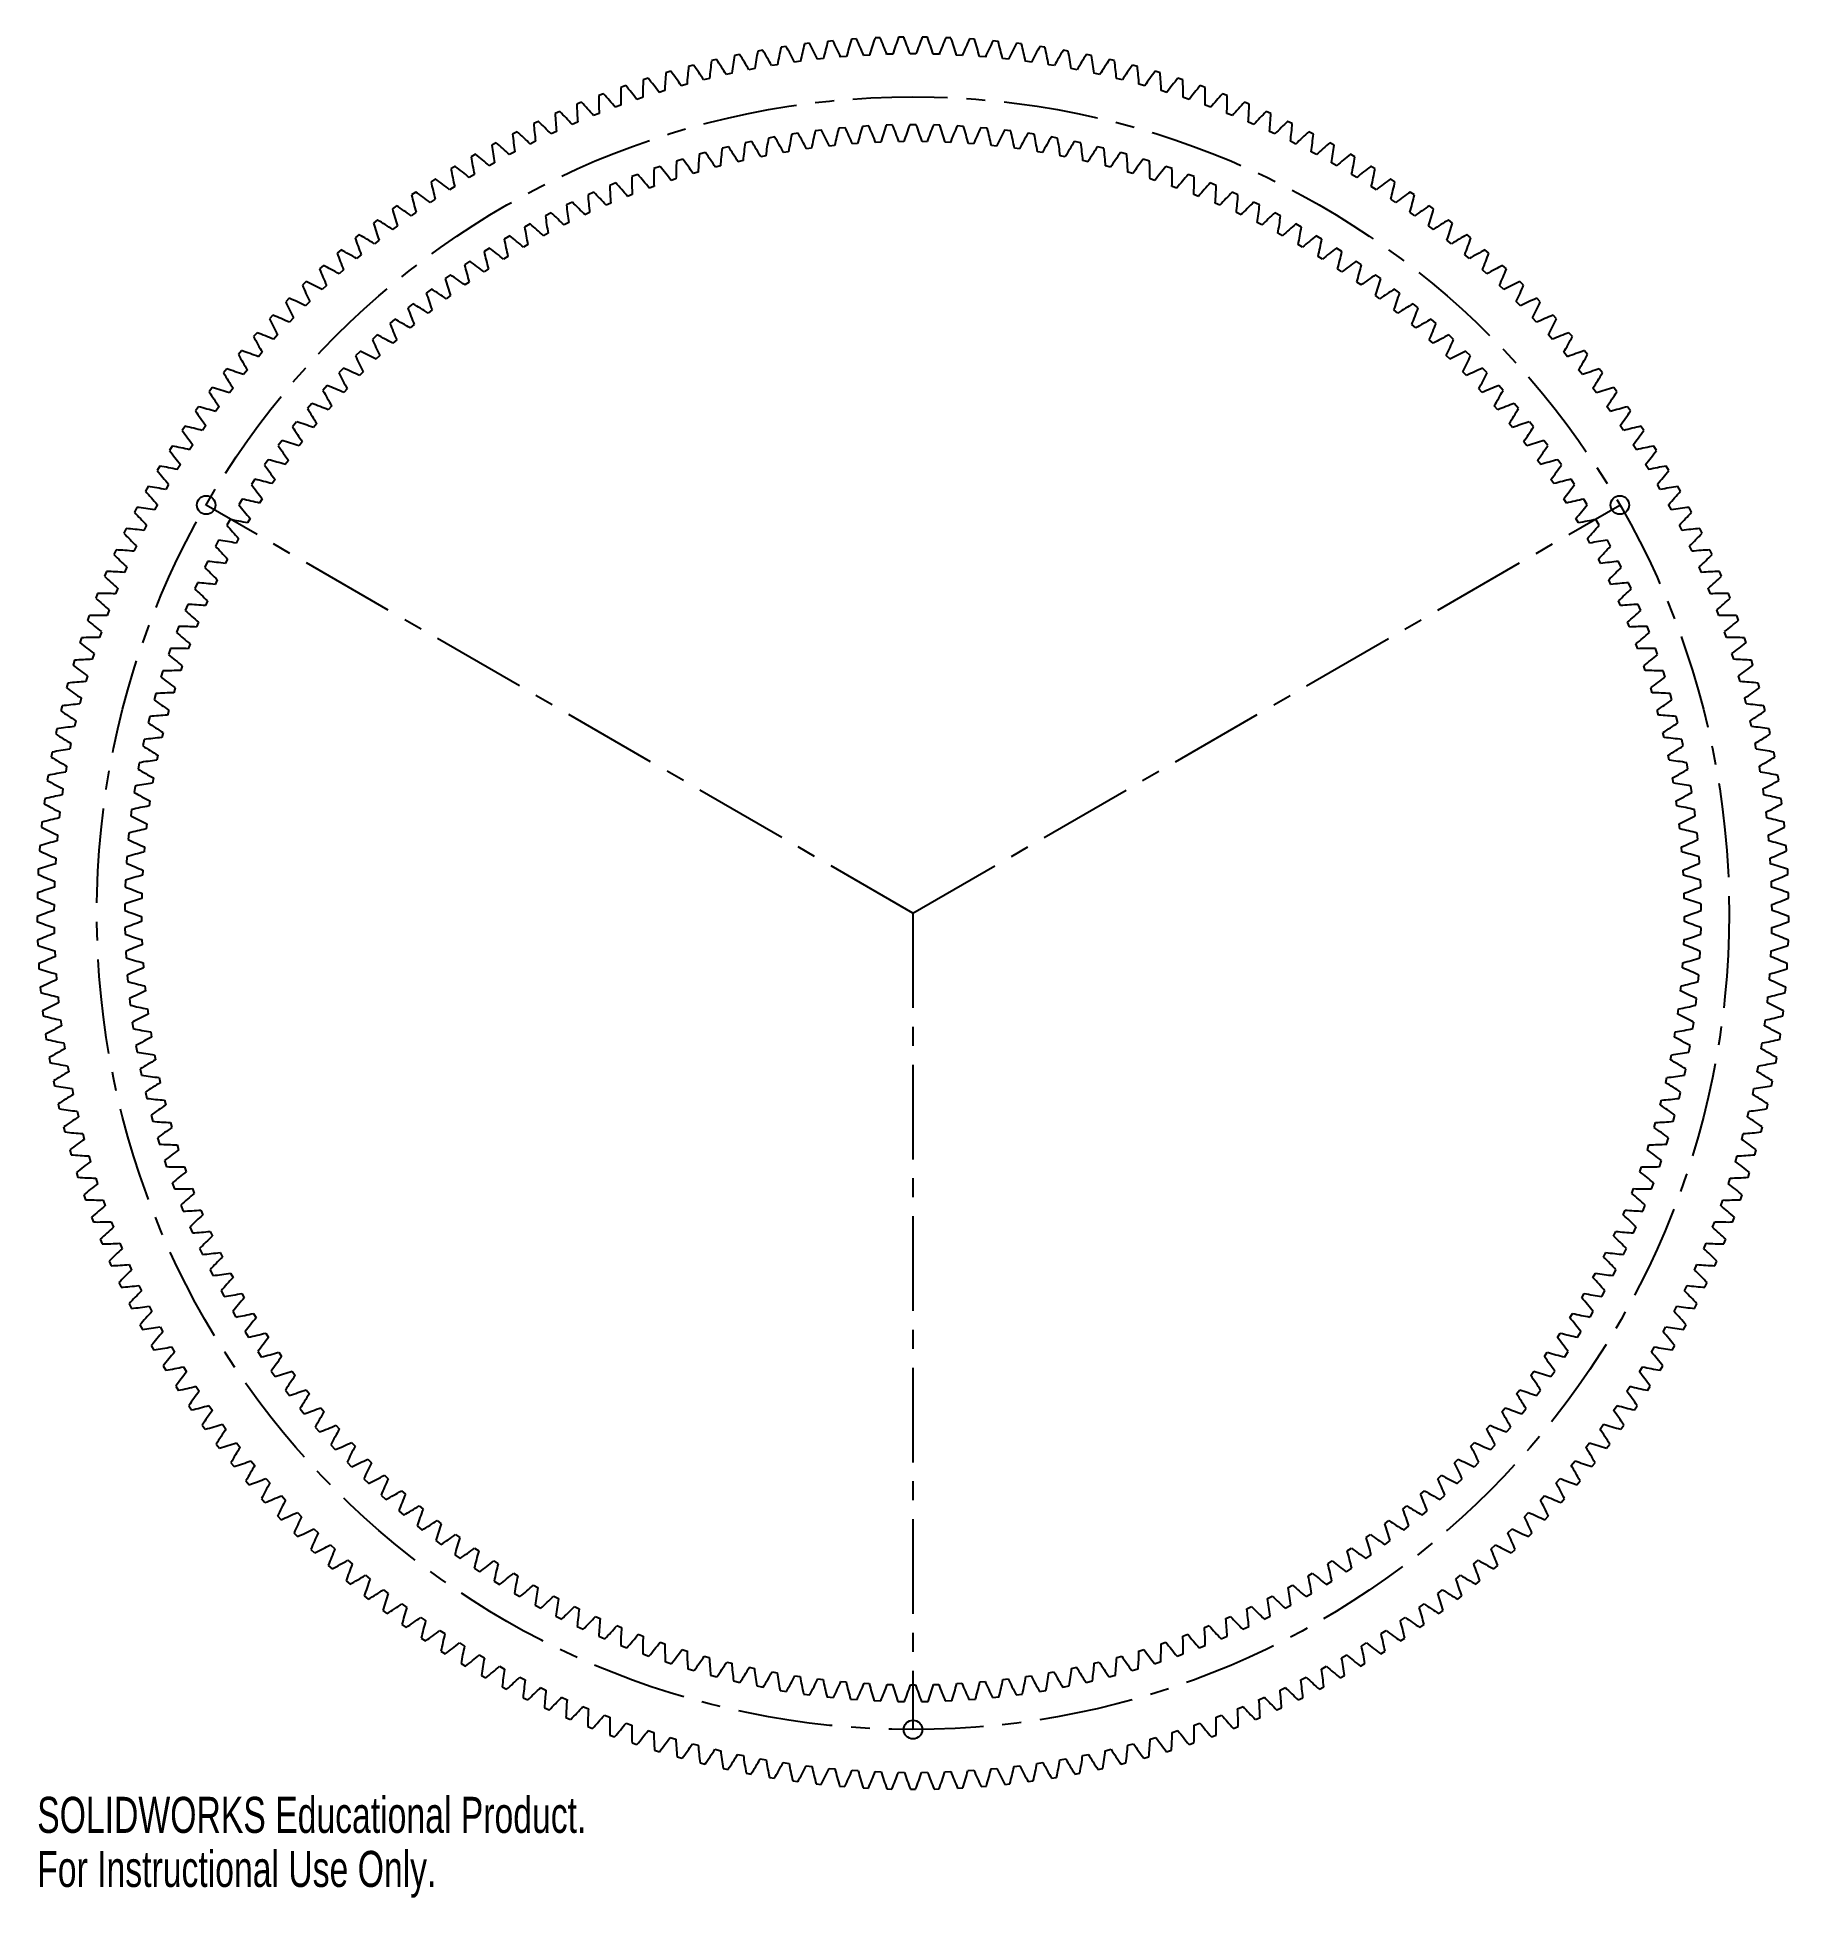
# Model space of a CAD drawing. Header units: millimetres. Extents: x -117 to 117, y -132 to 117.
import ezdxf

# ---------------------------------------------------------------- set-up
doc = ezdxf.new("R2010")
doc.units = ezdxf.units.MM
doc.linetypes.add('CENTERX2', pattern=[20.32, 12.7, -2.54, 2.54, -2.54])
doc.styles.add('SLDTEXTSTYLE0', font='TXT', dxfattribs={"width": 0.7})

msp = doc.modelspace()

# ---------------------------------------------------------------- texts
at = {"color": 7, "linetype": 'Continuous', "char_height": 4.8336, "attachment_point": 1, "style": 'SLDTEXTSTYLE0'}
for s, insert in [('SOLIDWORKS Educational Product.', (-117.5, -118.52)), ('For Instructional Use Only.', (-117.5, -125.77))]:
    msp.add_mtext(s, dxfattribs=dict(at, insert=insert))

# ---------------------------------------------------------------- linework, layer by layer
at = {"color": 7, "linetype": 'Continuous', "lineweight": 25}
for p, q in [((-4.41, 117.42), (-5.09, 117.39)), ((-1.24, 117.49), (-1.93, 117.48)), ((1.93, 117.48), (1.24, 117.49)), ((5.09, 117.39), (4.41, 117.42)), ((-23.27, 115.17), (-23.94, 115.04)), ((-20.15, 115.76), (-20.83, 115.64)), ((-17.02, 116.26), (-17.7, 116.16)), ((-13.88, 116.68), (-14.56, 116.59)), ((-10.73, 117.01), (-11.42, 116.94)), ((-8.91, 114.9), (-9.71, 114.84)), ((-7.57, 117.26), (-8.26, 117.21)), ((-5.81, 115.1), (-6.61, 115.06)), ((-2.71, 115.22), (-3.51, 115.2)), ((0.4, 115.25), (-0.4, 115.25)), ((3.51, 115.2), (2.71, 115.22)), ((6.61, 115.06), (5.81, 115.1)), ((8.26, 117.21), (7.57, 117.26)), ((9.71, 114.84), (8.91, 114.9)), ((11.42, 116.94), (10.73, 117.01)), ((14.56, 116.59), (13.88, 116.68)), ((17.7, 116.16), (17.02, 116.26)), ((20.83, 115.64), (20.15, 115.76)), ((23.94, 115.04), (23.27, 115.17)), ((-32.5, 112.92), (-33.16, 112.72)), ((-29.44, 113.75), (-30.1, 113.58)), ((-26.36, 114.5), (-27.03, 114.35)), ((-24.28, 112.66), (-25.06, 112.49)), ((-21.23, 113.28), (-22.02, 113.13)), ((-18.17, 113.81), (-18.96, 113.68)), ((-15.09, 114.26), (-15.89, 114.15)), ((-12.01, 114.62), (-12.81, 114.54)), ((12.81, 114.54), (12.01, 114.62)), ((15.89, 114.15), (15.09, 114.26)), ((18.96, 113.68), (18.17, 113.81)), ((22.02, 113.13), (21.23, 113.28)), ((25.06, 112.49), (24.28, 112.66)), ((27.03, 114.35), (26.36, 114.5)), ((30.1, 113.58), (29.44, 113.75)), ((33.16, 112.72), (32.5, 112.92)), ((-41.52, 109.92), (-42.16, 109.68)), ((-38.54, 111), (-39.18, 110.77)), ((-35.53, 112), (-36.18, 111.79)), ((-33.3, 110.33), (-34.07, 110.1)), ((-30.32, 111.19), (-31.09, 110.98)), ((-27.31, 111.97), (-28.09, 111.77)), ((28.09, 111.77), (27.31, 111.97)), ((31.09, 110.98), (30.32, 111.19)), ((34.07, 110.1), (33.3, 110.33)), ((36.18, 111.79), (35.53, 112)), ((39.18, 110.77), (38.54, 111)), ((42.16, 109.68), (41.52, 109.92)), ((-47.38, 107.52), (-48.01, 107.24)), ((-44.46, 108.76), (-45.1, 108.5)), ((-39.2, 108.38), (-39.96, 108.1)), ((-36.27, 109.39), (-37.03, 109.14)), ((37.03, 109.14), (36.27, 109.39)), ((39.96, 108.1), (39.2, 108.38)), ((45.1, 108.5), (44.46, 108.76)), ((48.01, 107.24), (47.38, 107.52)), ((-50.26, 106.21), (-50.88, 105.91)), ((-47.83, 104.85), (-48.56, 104.52)), ((-44.99, 106.11), (-45.73, 105.79)), ((-42.11, 107.28), (-42.86, 106.98)), ((-12.25, 105.04), (-13.12, 104.93)), ((-9.09, 105.36), (-9.96, 105.28)), ((-5.92, 105.59), (-6.79, 105.53)), ((-2.74, 105.72), (-3.61, 105.69)), ((0.44, 105.75), (-0.44, 105.75)), ((3.61, 105.69), (2.74, 105.72)), ((6.79, 105.53), (5.92, 105.59)), ((9.96, 105.28), (9.09, 105.36)), ((13.12, 104.93), (12.25, 105.04)), ((42.86, 106.98), (42.11, 107.28)), ((45.73, 105.79), (44.99, 106.11)), ((48.56, 104.52), (47.83, 104.85)), ((50.88, 105.91), (50.26, 106.21)), ((-55.92, 103.34), (-56.52, 103.01)), ((-53.11, 104.81), (-53.72, 104.5)), ((-50.64, 103.53), (-51.36, 103.17)), ((-24.77, 102.81), (-25.61, 102.6)), ((-21.66, 103.51), (-22.52, 103.33)), ((-18.54, 104.11), (-19.4, 103.96)), ((-15.41, 104.62), (-16.27, 104.49)), ((-13.62, 102.6), (-14.3, 102.51)), ((-10.53, 102.96), (-11.21, 102.89)), ((-7.43, 103.23), (-8.12, 103.18)), ((-4.32, 103.41), (-5.01, 103.38)), ((-1.21, 103.49), (-1.9, 103.48)), ((1.9, 103.48), (1.21, 103.49)), ((5.01, 103.38), (4.32, 103.41)), ((8.12, 103.18), (7.43, 103.23)), ((11.21, 102.89), (10.53, 102.96)), ((14.3, 102.51), (13.62, 102.6)), ((16.27, 104.49), (15.41, 104.62)), ((19.4, 103.96), (18.54, 104.11)), ((22.52, 103.33), (21.66, 103.51)), ((25.61, 102.6), (24.77, 102.81)), ((51.36, 103.17), (50.64, 103.53)), ((53.72, 104.5), (53.11, 104.81)), ((56.52, 103.01), (55.92, 103.34)), ((-61.4, 100.18), (-61.99, 99.82)), ((-58.68, 101.8), (-59.28, 101.45)), ((-56.15, 100.65), (-56.85, 100.25)), ((-53.42, 102.12), (-54.12, 101.75)), ((-33.92, 100.16), (-34.75, 99.88)), ((-30.9, 101.14), (-31.73, 100.88)), ((-27.84, 102.02), (-28.68, 101.79)), ((-25.83, 100.23), (-26.49, 100.05)), ((-22.8, 100.96), (-23.48, 100.8)), ((-19.76, 101.6), (-20.43, 101.46)), ((-16.7, 102.14), (-17.38, 102.03)), ((17.38, 102.03), (16.7, 102.14)), ((20.43, 101.46), (19.76, 101.6)), ((23.48, 100.8), (22.8, 100.96)), ((26.49, 100.05), (25.83, 100.23)), ((28.68, 101.79), (27.84, 102.02)), ((31.73, 100.88), (30.9, 101.14)), ((34.75, 99.88), (33.92, 100.16)), ((54.12, 101.75), (53.42, 102.12)), ((56.85, 100.25), (56.15, 100.65)), ((59.28, 101.45), (58.68, 101.8)), ((61.99, 99.82), (61.4, 100.18)), ((-64.08, 98.49), (-64.66, 98.11)), ((-61.49, 97.47), (-62.17, 97.04)), ((-58.84, 99.1), (-59.53, 98.68)), ((-39.88, 97.94), (-40.69, 97.61)), ((-36.92, 99.1), (-37.74, 98.79)), ((-34.75, 97.49), (-35.4, 97.26)), ((-31.8, 98.49), (-32.46, 98.28)), ((-28.83, 99.4), (-29.49, 99.21)), ((29.49, 99.21), (28.83, 99.4)), ((32.46, 98.28), (31.8, 98.49)), ((35.4, 97.26), (34.75, 97.49)), ((37.74, 98.79), (36.92, 99.1)), ((40.69, 97.61), (39.88, 97.94)), ((59.53, 98.68), (58.84, 99.1)), ((62.17, 97.04), (61.49, 97.47)), ((64.66, 98.11), (64.08, 98.49)), ((-69.3, 94.89), (-69.85, 94.48)), ((-66.72, 96.72), (-67.28, 96.33)), ((-64.1, 95.78), (-64.76, 95.33)), ((-45.7, 95.37), (-46.48, 94.99)), ((-42.81, 96.7), (-43.6, 96.34)), ((-40.54, 95.23), (-41.18, 94.96)), ((-37.66, 96.4), (-38.31, 96.15)), ((38.31, 96.15), (37.66, 96.4)), ((41.18, 94.96), (40.54, 95.23)), ((43.6, 96.34), (42.81, 96.7)), ((46.48, 94.99), (45.7, 95.37)), ((64.76, 95.33), (64.1, 95.78)), ((67.28, 96.33), (66.72, 96.72)), ((69.85, 94.48), (69.3, 94.89)), ((-71.83, 92.99), (-72.37, 92.56)), ((-66.66, 94.02), (-67.31, 93.55)), ((-51.34, 92.45), (-52.1, 92.02)), ((-48.54, 93.95), (-49.31, 93.55)), ((-46.19, 92.62), (-46.81, 92.31)), ((-43.39, 93.97), (-44.01, 93.67)), ((44.01, 93.67), (43.39, 93.97)), ((46.81, 92.31), (46.19, 92.62)), ((49.31, 93.55), (48.54, 93.95)), ((52.1, 92.02), (51.34, 92.45)), ((67.31, 93.55), (66.66, 94.02)), ((72.37, 92.56), (71.83, 92.99)), ((-74.31, 91.01), (-74.84, 90.58)), ((-71.63, 90.29), (-72.26, 89.79)), ((-69.17, 92.18), (-69.81, 91.7)), ((-54.1, 90.87), (-54.85, 90.42)), ((-48.96, 91.19), (-49.56, 90.86)), ((49.56, 90.86), (48.96, 91.19)), ((54.85, 90.42), (54.1, 90.87)), ((69.81, 91.7), (69.17, 92.18)), ((72.26, 89.79), (71.63, 90.29)), ((74.84, 90.58), (74.31, 91.01)), ((-76.74, 88.98), (-77.26, 88.53)), ((-74.04, 88.32), (-74.65, 87.8)), ((-59.46, 87.45), (-60.18, 86.96)), ((-56.81, 89.2), (-57.54, 88.73)), ((-54.35, 88.08), (-54.93, 87.72)), ((-51.68, 89.68), (-52.27, 89.33)), ((52.27, 89.33), (51.68, 89.68)), ((54.93, 87.72), (54.35, 88.08)), ((57.54, 88.73), (56.81, 89.2)), ((60.18, 86.96), (59.46, 87.45)), ((74.65, 87.8), (74.04, 88.32)), ((77.26, 88.53), (76.74, 88.98)), ((-79.11, 86.88), (-79.62, 86.41)), ((-76.39, 86.29), (-76.99, 85.76)), ((-62.06, 85.62), (-62.77, 85.11)), ((-56.97, 86.41), (-57.55, 86.03)), ((57.55, 86.03), (56.97, 86.41)), ((62.77, 85.11), (62.06, 85.62)), ((76.99, 85.76), (76.39, 86.29)), ((79.62, 86.41), (79.11, 86.88)), ((-83.68, 82.49), (-84.16, 82)), ((-81.43, 84.71), (-81.92, 84.23)), ((-78.69, 84.2), (-79.28, 83.65)), ((-64.61, 83.72), (-65.3, 83.18)), ((-62.06, 82.83), (-62.61, 82.41)), ((-59.54, 84.66), (-60.11, 84.26)), ((60.11, 84.26), (59.54, 84.66)), ((62.61, 82.41), (62.06, 82.83)), ((65.3, 83.18), (64.61, 83.72)), ((79.28, 83.65), (78.69, 84.2)), ((81.92, 84.23), (81.43, 84.71)), ((84.16, 82), (83.68, 82.49)), ((-85.87, 80.2), (-86.34, 79.7)), ((-80.93, 82.05), (-81.5, 81.48)), ((-67.1, 81.74), (-67.77, 81.18)), ((-64.52, 80.93), (-65.06, 80.49)), ((65.06, 80.49), (64.52, 80.93)), ((67.77, 81.18), (67.1, 81.74)), ((81.5, 81.48), (80.93, 82.05)), ((86.34, 79.7), (85.87, 80.2)), ((-88.01, 77.85), (-88.46, 77.34)), ((-85.24, 77.57), (-85.78, 76.97)), ((-83.12, 79.84), (-83.67, 79.26)), ((-71.89, 77.56), (-72.52, 76.96)), ((-69.52, 79.69), (-70.18, 79.11)), ((-66.93, 78.95), (-67.45, 78.5)), ((67.45, 78.5), (66.93, 78.95)), ((70.18, 79.11), (69.52, 79.69)), ((72.52, 76.96), (71.89, 77.56)), ((83.67, 79.26), (83.12, 79.84)), ((85.78, 76.97), (85.24, 77.57)), ((88.46, 77.34), (88.01, 77.85)), ((-90.07, 75.45), (-90.51, 74.93)), ((-87.3, 75.24), (-87.82, 74.63)), ((-74.19, 75.36), (-74.8, 74.75)), ((-69.27, 76.9), (-69.78, 76.44)), ((69.78, 76.44), (69.27, 76.9)), ((74.8, 74.75), (74.19, 75.36)), ((87.82, 74.63), (87.3, 75.24)), ((90.51, 74.93), (90.07, 75.45)), ((-92.07, 73), (-92.5, 72.46)), ((-89.3, 72.86), (-89.8, 72.24)), ((-76.42, 73.1), (-77.02, 72.47)), ((-73.76, 72.6), (-74.25, 72.11)), ((-71.55, 74.79), (-72.05, 74.31)), ((72.05, 74.31), (71.55, 74.79)), ((74.25, 72.11), (73.76, 72.6)), ((77.02, 72.47), (76.42, 73.1)), ((89.8, 72.24), (89.3, 72.86)), ((92.5, 72.46), (92.07, 73)), ((-94.01, 70.49), (-94.42, 69.94)), ((-91.23, 70.43), (-91.72, 69.79)), ((-78.58, 70.77), (-79.16, 70.12)), ((-75.91, 70.35), (-76.38, 69.84)), ((76.38, 69.84), (75.91, 70.35)), ((79.16, 70.12), (78.58, 70.77)), ((91.72, 69.79), (91.23, 70.43)), ((94.42, 69.94), (94.01, 70.49)), ((-95.88, 67.93), (-96.27, 67.37)), ((-93.09, 67.94), (-93.56, 67.29)), ((-80.67, 68.38), (-81.23, 67.71)), ((-77.99, 68.04), (-78.45, 67.52)), ((78.45, 67.52), (77.99, 68.04)), ((81.23, 67.71), (80.67, 68.38)), ((93.56, 67.29), (93.09, 67.94)), ((96.27, 67.37), (95.88, 67.93)), ((-97.67, 65.32), (-98.05, 64.75)), ((-94.89, 65.41), (-95.34, 64.74)), ((-82.69, 65.92), (-83.23, 65.24)), ((-80, 65.66), (-80.44, 65.13)), ((80.44, 65.13), (80, 65.66)), ((83.23, 65.24), (82.69, 65.92)), ((95.34, 64.74), (94.89, 65.41)), ((98.05, 64.75), (97.67, 65.32)), ((-99.4, 62.66), (-99.76, 62.08)), ((-96.62, 62.82), (-97.06, 62.15)), ((-84.64, 63.4), (-85.15, 62.71)), ((-81.94, 63.23), (-82.36, 62.68)), ((82.36, 62.68), (81.94, 63.23)), ((85.15, 62.71), (84.64, 63.4)), ((97.06, 62.15), (96.62, 62.82)), ((99.76, 62.08), (99.4, 62.66)), ((-101.05, 59.96), (-101.4, 59.37)), ((-98.28, 60.19), (-98.7, 59.51)), ((-86.5, 60.83), (-87, 60.12)), ((-83.8, 60.74), (-84.21, 60.18)), ((84.21, 60.18), (83.8, 60.74)), ((87, 60.12), (86.5, 60.83)), ((98.7, 59.51), (98.28, 60.19)), ((101.4, 59.37), (101.05, 59.96)), ((-99.87, 57.52), (-100.26, 56.83)), ((-88.29, 58.2), (-88.77, 57.48)), ((-85.59, 58.19), (-85.98, 57.62)), ((85.98, 57.62), (85.59, 58.19)), ((88.77, 57.48), (88.29, 58.2)), ((100.26, 56.83), (99.87, 57.52)), ((-102.63, 57.21), (-102.96, 56.61)), ((-90, 55.52), (-90.46, 54.78)), ((-87.3, 55.59), (-87.67, 55.01)), ((87.67, 55.01), (87.3, 55.59)), ((90.46, 54.78), (90, 55.52)), ((102.96, 56.61), (102.63, 57.21)), ((-104.14, 54.42), (-104.45, 53.81)), ((-101.38, 54.81), (-101.76, 54.1)), ((-91.63, 52.79), (-92.06, 52.04)), ((-88.93, 52.94), (-89.29, 52.35)), ((89.29, 52.35), (88.93, 52.94)), ((92.06, 52.04), (91.63, 52.79)), ((101.76, 54.1), (101.38, 54.81)), ((104.45, 53.81), (104.14, 54.42)), ((-105.57, 51.6), (-105.87, 50.98)), ((-102.82, 52.06), (-103.18, 51.34)), ((-93.18, 50.02), (-93.58, 49.25)), ((-90.49, 50.25), (-90.82, 49.64)), ((90.82, 49.64), (90.49, 50.25)), ((93.58, 49.25), (93.18, 50.02)), ((103.18, 51.34), (102.82, 52.06)), ((105.87, 50.98), (105.57, 51.6)), ((-106.92, 48.73), (-107.2, 48.11)), ((-104.19, 49.26), (-104.53, 48.54)), ((-91.96, 47.5), (-92.27, 46.89)), ((92.27, 46.89), (91.96, 47.5)), ((104.53, 48.54), (104.19, 49.26)), ((107.2, 48.11), (106.92, 48.73)), ((-108.19, 45.83), (-108.46, 45.2)), ((-105.48, 46.44), (-105.8, 45.7)), ((-94.64, 47.19), (-95.02, 46.41)), ((95.02, 46.41), (94.64, 47.19)), ((105.8, 45.7), (105.48, 46.44)), ((108.46, 45.2), (108.19, 45.83)), ((-109.39, 42.9), (-109.64, 42.26)), ((-106.69, 43.58), (-106.99, 42.83)), ((-96.01, 44.33), (-96.37, 43.53)), ((-93.34, 44.72), (-93.64, 44.09)), ((93.64, 44.09), (93.34, 44.72)), ((96.37, 43.53), (96.01, 44.33)), ((106.99, 42.83), (106.69, 43.58)), ((109.64, 42.26), (109.39, 42.9)), ((-110.51, 39.93), (-110.74, 39.28)), ((-107.83, 40.68), (-108.11, 39.93)), ((-97.3, 41.42), (-97.64, 40.62)), ((-94.64, 41.89), (-94.92, 41.26)), ((94.92, 41.26), (94.64, 41.89)), ((97.64, 40.62), (97.3, 41.42)), ((108.11, 39.93), (107.83, 40.68)), ((110.74, 39.28), (110.51, 39.93)), ((-108.89, 37.76), (-109.15, 37)), ((-98.5, 38.48), (-98.82, 37.66)), ((-95.86, 39.03), (-96.12, 38.39)), ((96.12, 38.39), (95.86, 39.03)), ((98.82, 37.66), (98.5, 38.48)), ((109.15, 37), (108.89, 37.76)), ((-111.54, 36.94), (-111.76, 36.28)), ((-99.61, 35.5), (-99.9, 34.68)), ((-96.99, 36.13), (-97.23, 35.48)), ((97.23, 35.48), (96.99, 36.13)), ((99.9, 34.68), (99.61, 35.5)), ((111.76, 36.28), (111.54, 36.94)), ((-112.5, 33.92), (-112.69, 33.26)), ((-109.87, 34.81), (-110.11, 34.05)), ((-100.64, 32.49), (-100.9, 31.66)), ((-98.03, 33.2), (-98.25, 32.54)), ((98.25, 32.54), (98.03, 33.2)), ((100.9, 31.66), (100.64, 32.49)), ((110.11, 34.05), (109.87, 34.81)), ((112.69, 33.26), (112.5, 33.92)), ((-113.37, 30.87), (-113.55, 30.21)), ((-110.76, 31.84), (-110.98, 31.07)), ((-98.99, 30.24), (-99.18, 29.57)), ((99.18, 29.57), (98.99, 30.24)), ((110.98, 31.07), (110.76, 31.84)), ((113.55, 30.21), (113.37, 30.87)), ((-114.16, 27.8), (-114.32, 27.13)), ((-111.58, 28.84), (-111.78, 28.06)), ((-101.57, 29.45), (-101.81, 28.61)), ((101.81, 28.61), (101.57, 29.45)), ((111.78, 28.06), (111.58, 28.84)), ((114.32, 27.13), (114.16, 27.8)), ((-112.32, 25.82), (-112.5, 25.04)), ((-102.41, 26.38), (-102.62, 25.54)), ((-99.85, 27.25), (-100.03, 26.58)), ((100.03, 26.58), (99.85, 27.25)), ((102.62, 25.54), (102.41, 26.38)), ((112.5, 25.04), (112.32, 25.82)), ((-114.87, 24.71), (-115.01, 24.04)), ((-112.97, 22.78), (-113.13, 22)), ((-103.15, 23.29), (-103.34, 22.44)), ((-100.62, 24.23), (-100.78, 23.56)), ((100.78, 23.56), (100.62, 24.23)), ((103.34, 22.44), (103.15, 23.29)), ((113.13, 22), (112.97, 22.78)), ((115.01, 24.04), (114.87, 24.71)), ((-115.5, 21.61), (-115.62, 20.93)), ((-103.81, 20.18), (-103.97, 19.33)), ((-101.31, 21.2), (-101.45, 20.52)), ((101.45, 20.52), (101.31, 21.2)), ((103.97, 19.33), (103.81, 20.18)), ((115.62, 20.93), (115.5, 21.61)), ((-116.04, 18.49), (-116.14, 17.81)), ((-113.55, 19.73), (-113.68, 18.94)), ((-101.9, 18.14), (-102.02, 17.46)), ((102.02, 17.46), (101.9, 18.14)), ((113.68, 18.94), (113.55, 19.73)), ((116.14, 17.81), (116.04, 18.49)), ((-116.49, 15.35), (-116.58, 14.67)), ((-114.04, 16.66), (-114.15, 15.86)), ((-104.37, 17.05), (-104.5, 16.19)), ((-102.4, 15.07), (-102.5, 14.39)), ((102.5, 14.39), (102.4, 15.07)), ((104.5, 16.19), (104.37, 17.05)), ((114.15, 15.86), (114.04, 16.66)), ((116.58, 14.67), (116.49, 15.35)), ((-114.45, 13.58), (-114.54, 12.78)), ((-104.83, 13.91), (-104.94, 13.04)), ((104.94, 13.04), (104.83, 13.91)), ((114.54, 12.78), (114.45, 13.58)), ((-116.86, 12.2), (-116.93, 11.52)), ((-114.77, 10.49), (-114.84, 9.69)), ((-105.2, 10.75), (-105.29, 9.88)), ((-102.8, 11.99), (-102.88, 11.3)), ((102.88, 11.3), (102.8, 11.99)), ((105.29, 9.88), (105.2, 10.75)), ((114.84, 9.69), (114.77, 10.49)), ((116.93, 11.52), (116.86, 12.2)), ((-117.15, 9.05), (-117.2, 8.36)), ((-105.48, 7.58), (-105.54, 6.71)), ((-103.12, 8.89), (-103.17, 8.2)), ((103.17, 8.2), (103.12, 8.89)), ((105.54, 6.71), (105.48, 7.58)), ((117.2, 8.36), (117.15, 9.05)), ((-117.35, 5.89), (-117.38, 5.2)), ((-115.01, 7.39), (-115.06, 6.59)), ((-103.34, 5.79), (-103.37, 5.1)), ((103.37, 5.1), (103.34, 5.79)), ((115.06, 6.59), (115.01, 7.39)), ((117.38, 5.2), (117.35, 5.89)), ((-117.47, 2.72), (-117.48, 2.03)), ((-115.17, 4.28), (-115.2, 3.48)), ((-105.66, 4.41), (-105.69, 3.54)), ((-103.47, 2.68), (-103.48, 1.99)), ((103.48, 1.99), (103.47, 2.68)), ((105.69, 3.54), (105.66, 4.41)), ((115.2, 3.48), (115.17, 4.28)), ((117.48, 2.03), (117.47, 2.72)), ((-115.24, 1.18), (-115.25, 0.38)), ((-105.74, 1.23), (-105.75, 0.36)), ((105.75, 0.36), (105.74, 1.23)), ((115.25, 0.38), (115.24, 1.18)), ((-117.5, -0.45), (-117.49, -1.14)), ((-115.23, -1.93), (-115.22, -2.73)), ((-105.73, -1.95), (-105.71, -2.82)), ((-103.5, -0.43), (-103.49, -1.12)), ((103.49, -1.12), (103.5, -0.43)), ((105.71, -2.82), (105.73, -1.95)), ((115.22, -2.73), (115.23, -1.93)), ((117.49, -1.14), (117.5, -0.45)), ((-117.44, -3.62), (-117.42, -4.3)), ((-103.44, -3.54), (-103.41, -4.23)), ((103.41, -4.23), (103.44, -3.54)), ((117.42, -4.3), (117.44, -3.62)), ((-117.3, -6.78), (-117.26, -7.47)), ((-115.14, -5.04), (-115.1, -5.84)), ((-105.63, -5.13), (-105.58, -6)), ((-103.29, -6.65), (-103.24, -7.34)), ((103.24, -7.34), (103.29, -6.65)), ((105.58, -6), (105.63, -5.13)), ((115.1, -5.84), (115.14, -5.04)), ((117.26, -7.47), (117.3, -6.78)), ((-117.08, -9.94), (-117.02, -10.63)), ((-114.96, -8.14), (-114.9, -8.94)), ((-105.42, -8.3), (-105.35, -9.17)), ((-103.04, -9.75), (-102.97, -10.44)), ((102.97, -10.44), (103.04, -9.75)), ((105.35, -9.17), (105.42, -8.3)), ((114.9, -8.94), (114.96, -8.14)), ((117.02, -10.63), (117.08, -9.94)), ((-114.7, -11.24), (-114.62, -12.03)), ((-105.13, -11.46), (-105.03, -12.33)), ((105.03, -12.33), (105.13, -11.46)), ((114.62, -12.03), (114.7, -11.24)), ((-116.77, -13.1), (-116.69, -13.78)), ((-114.36, -14.32), (-114.25, -15.12)), ((-104.74, -14.62), (-104.61, -15.48)), ((-102.7, -12.85), (-102.61, -13.53)), ((102.61, -13.53), (102.7, -12.85)), ((104.61, -15.48), (104.74, -14.62)), ((114.25, -15.12), (114.36, -14.32)), ((116.69, -13.78), (116.77, -13.1)), ((-116.37, -16.24), (-116.28, -16.92)), ((-113.93, -17.4), (-113.8, -18.19)), ((-102.27, -15.93), (-102.16, -16.61)), ((102.16, -16.61), (102.27, -15.93)), ((113.8, -18.19), (113.93, -17.4)), ((116.28, -16.92), (116.37, -16.24)), ((-115.89, -19.37), (-115.78, -20.05)), ((-104.25, -17.76), (-104.1, -18.62)), ((-101.74, -18.99), (-101.61, -19.67)), ((101.61, -19.67), (101.74, -18.99)), ((104.1, -18.62), (104.25, -17.76)), ((115.78, -20.05), (115.89, -19.37)), ((-113.42, -20.47), (-113.27, -21.26)), ((-103.67, -20.89), (-103.49, -21.74)), ((-101.13, -22.04), (-100.98, -22.72)), ((100.98, -22.72), (101.13, -22.04)), ((103.49, -21.74), (103.67, -20.89)), ((113.27, -21.26), (113.42, -20.47)), ((-115.33, -22.49), (-115.19, -23.16)), ((-112.82, -23.52), (-112.66, -24.3)), ((-102.99, -23.99), (-102.79, -24.84)), ((102.79, -24.84), (102.99, -23.99)), ((112.66, -24.3), (112.82, -23.52)), ((115.19, -23.16), (115.33, -22.49)), ((-114.68, -25.59), (-114.53, -26.26)), ((-112.15, -26.55), (-111.96, -27.33)), ((-102.23, -27.08), (-102, -27.92)), ((-100.42, -25.07), (-100.25, -25.74)), ((100.25, -25.74), (100.42, -25.07)), ((102, -27.92), (102.23, -27.08)), ((111.96, -27.33), (112.15, -26.55)), ((114.53, -26.26), (114.68, -25.59)), ((-113.95, -28.67), (-113.78, -29.34)), ((-111.39, -29.57), (-111.18, -30.34)), ((-99.62, -28.08), (-99.43, -28.74)), ((99.43, -28.74), (99.62, -28.08)), ((111.18, -30.34), (111.39, -29.57)), ((113.78, -29.34), (113.95, -28.67)), ((-113.13, -31.74), (-112.95, -32.4)), ((-101.37, -30.14), (-101.11, -30.97)), ((-98.73, -31.06), (-98.52, -31.72)), ((98.52, -31.72), (98.73, -31.06)), ((101.11, -30.97), (101.37, -30.14)), ((112.95, -32.4), (113.13, -31.74)), ((-112.24, -34.77), (-112.03, -35.43)), ((-110.55, -32.56), (-110.33, -33.33)), ((-100.41, -33.17), (-100.14, -34)), ((-97.75, -34.02), (-97.52, -34.67)), ((97.52, -34.67), (97.75, -34.02)), ((100.14, -34), (100.41, -33.17)), ((110.33, -33.33), (110.55, -32.56)), ((112.03, -35.43), (112.24, -34.77)), ((-109.64, -35.53), (-109.39, -36.29)), ((-99.37, -36.17), (-99.07, -36.99)), ((-96.68, -36.94), (-96.44, -37.58)), ((96.44, -37.58), (96.68, -36.94)), ((99.07, -36.99), (99.37, -36.17)), ((109.39, -36.29), (109.64, -35.53)), ((-111.26, -37.79), (-111.04, -38.44)), ((-108.64, -38.47), (-108.37, -39.23)), ((-98.24, -39.15), (-97.91, -39.95)), ((-95.53, -39.83), (-95.26, -40.46)), ((95.26, -40.46), (95.53, -39.83)), ((97.91, -39.95), (98.24, -39.15)), ((108.37, -39.23), (108.64, -38.47)), ((111.04, -38.44), (111.26, -37.79)), ((-110.2, -40.77), (-109.96, -41.42)), ((-107.56, -41.39), (-107.27, -42.13)), ((-97.02, -42.08), (-96.67, -42.88)), ((96.67, -42.88), (97.02, -42.08)), ((107.27, -42.13), (107.56, -41.39)), ((109.96, -41.42), (110.2, -40.77)), ((-109.06, -43.73), (-108.8, -44.37)), ((-106.41, -44.27), (-106.1, -45.01)), ((-94.29, -42.68), (-94, -43.31)), ((94, -43.31), (94.29, -42.68)), ((106.1, -45.01), (106.41, -44.27)), ((108.8, -44.37), (109.06, -43.73)), ((-107.84, -46.66), (-107.57, -47.28)), ((-105.17, -47.12), (-104.84, -47.86)), ((-95.71, -44.98), (-95.34, -45.76)), ((-92.96, -45.5), (-92.66, -46.12)), ((92.66, -46.12), (92.96, -45.5)), ((95.34, -45.76), (95.71, -44.98)), ((104.84, -47.86), (105.17, -47.12)), ((107.57, -47.28), (107.84, -46.66)), ((-106.54, -49.55), (-106.25, -50.17)), ((-94.31, -47.83), (-93.92, -48.61)), ((-91.55, -48.27), (-91.23, -48.88)), ((91.23, -48.88), (91.55, -48.27)), ((93.92, -48.61), (94.31, -47.83)), ((106.25, -50.17), (106.54, -49.55)), ((-105.17, -52.4), (-104.86, -53.01)), ((-103.87, -49.94), (-103.52, -50.66)), ((-92.83, -50.65), (-92.41, -51.41)), ((-90.06, -51), (-89.72, -51.6)), ((89.72, -51.6), (90.06, -51)), ((92.41, -51.41), (92.83, -50.65)), ((103.52, -50.66), (103.87, -49.94)), ((104.86, -53.01), (105.17, -52.4)), ((-102.48, -52.73), (-102.11, -53.44)), ((-91.27, -53.42), (-90.83, -54.17)), ((-88.49, -53.68), (-88.13, -54.27)), ((88.13, -54.27), (88.49, -53.68)), ((90.83, -54.17), (91.27, -53.42)), ((102.11, -53.44), (102.48, -52.73)), ((-103.72, -55.22), (-103.39, -55.82)), ((-101.02, -55.47), (-100.63, -56.17)), ((-89.62, -56.13), (-89.16, -56.87)), ((-86.83, -56.32), (-86.46, -56.9)), ((86.46, -56.9), (86.83, -56.32)), ((89.16, -56.87), (89.62, -56.13)), ((100.63, -56.17), (101.02, -55.47)), ((103.39, -55.82), (103.72, -55.22)), ((-102.19, -57.99), (-101.85, -58.59)), ((-99.49, -58.17), (-99.08, -58.86)), ((-87.89, -58.8), (-87.41, -59.53)), ((-85.1, -58.9), (-84.71, -59.47)), ((84.71, -59.47), (85.1, -58.9)), ((87.41, -59.53), (87.89, -58.8)), ((99.08, -58.86), (99.49, -58.17)), ((101.85, -58.59), (102.19, -57.99)), ((-100.59, -60.73), (-100.23, -61.31)), ((-97.88, -60.83), (-97.46, -61.51)), ((-86.09, -61.42), (-85.58, -62.13)), ((-83.29, -61.44), (-82.88, -61.99)), ((82.88, -61.99), (83.29, -61.44)), ((85.58, -62.13), (86.09, -61.42)), ((97.46, -61.51), (97.88, -60.83)), ((100.23, -61.31), (100.59, -60.73)), ((-98.92, -63.42), (-98.54, -64)), ((-96.21, -63.45), (-95.77, -64.12)), ((-84.2, -63.98), (-83.67, -64.67)), ((-81.41, -63.91), (-80.98, -64.45)), ((80.98, -64.45), (81.41, -63.91)), ((83.67, -64.67), (84.2, -63.98)), ((95.77, -64.12), (96.21, -63.45)), ((98.54, -64), (98.92, -63.42)), ((-97.17, -66.06), (-96.78, -66.63)), ((-94.46, -66.02), (-94, -66.68)), ((-82.24, -66.48), (-81.69, -67.16)), ((-79.45, -66.33), (-79.01, -66.86)), ((79.01, -66.86), (79.45, -66.33)), ((81.69, -67.16), (82.24, -66.48)), ((94, -66.68), (94.46, -66.02)), ((96.78, -66.63), (97.17, -66.06)), ((-95.35, -68.66), (-94.95, -69.21)), ((-92.65, -68.55), (-92.17, -69.19)), ((-80.21, -68.92), (-79.64, -69.58)), ((-77.42, -68.69), (-76.96, -69.2)), ((76.96, -69.2), (77.42, -68.69)), ((79.64, -69.58), (80.21, -68.92)), ((92.17, -69.19), (92.65, -68.55)), ((94.95, -69.21), (95.35, -68.66)), ((-93.47, -71.2), (-93.05, -71.75)), ((-90.77, -71.02), (-90.27, -71.65)), ((-78.1, -71.3), (-77.51, -71.94)), ((-75.32, -70.98), (-74.85, -71.49)), ((74.85, -71.49), (75.32, -70.98)), ((77.51, -71.94), (78.1, -71.3)), ((90.27, -71.65), (90.77, -71.02)), ((93.05, -71.75), (93.47, -71.2)), ((-91.51, -73.7), (-91.08, -74.23)), ((-88.82, -73.44), (-88.31, -74.06)), ((-75.92, -73.62), (-75.31, -74.24)), ((-73.15, -73.22), (-72.66, -73.7)), ((72.66, -73.7), (73.15, -73.22)), ((75.31, -74.24), (75.92, -73.62)), ((88.31, -74.06), (88.82, -73.44)), ((91.08, -74.23), (91.51, -73.7)), ((-89.49, -76.14), (-89.05, -76.66)), ((-86.81, -75.81), (-86.28, -76.41)), ((-73.67, -75.87), (-73.04, -76.47)), ((-70.92, -75.38), (-70.42, -75.85)), ((70.42, -75.85), (70.92, -75.38)), ((73.04, -76.47), (73.67, -75.87)), ((86.28, -76.41), (86.81, -75.81)), ((89.05, -76.66), (89.49, -76.14)), ((-87.41, -78.52), (-86.95, -79.03)), ((-84.73, -78.12), (-84.19, -78.71)), ((-71.36, -78.05), (-70.71, -78.63)), ((-68.62, -77.48), (-68.1, -77.94)), ((-66.26, -79.51), (-65.73, -79.95)), ((65.73, -79.95), (66.26, -79.51)), ((68.1, -77.94), (68.62, -77.48)), ((70.71, -78.63), (71.36, -78.05)), ((84.19, -78.71), (84.73, -78.12)), ((86.95, -79.03), (87.41, -78.52)), ((-85.26, -80.85), (-84.78, -81.35)), ((-82.59, -80.38), (-82.03, -80.95)), ((-68.98, -80.16), (-68.32, -80.72)), ((-66.54, -82.19), (-65.86, -82.74)), ((-63.84, -81.46), (-63.3, -81.89)), ((63.3, -81.89), (63.84, -81.46)), ((65.86, -82.74), (66.54, -82.19)), ((68.32, -80.72), (68.98, -80.16)), ((82.03, -80.95), (82.59, -80.38)), ((84.78, -81.35), (85.26, -80.85)), ((-83.05, -83.12), (-82.56, -83.61)), ((-80.4, -82.58), (-79.82, -83.13)), ((-78.14, -84.71), (-77.55, -85.26)), ((-64.04, -84.16), (-63.34, -84.68)), ((-61.37, -83.35), (-60.81, -83.75)), ((60.81, -83.75), (61.37, -83.35)), ((63.34, -84.68), (64.04, -84.16)), ((77.55, -85.26), (78.14, -84.71)), ((79.82, -83.13), (80.4, -82.58)), ((82.56, -83.61), (83.05, -83.12)), ((-80.78, -85.33), (-80.28, -85.8)), ((-75.83, -86.79), (-75.22, -87.32)), ((-61.48, -86.04), (-60.77, -86.55)), ((-58.83, -85.15), (-58.26, -85.54)), ((-56.25, -86.88), (-55.67, -87.26)), ((55.67, -87.26), (56.25, -86.88)), ((58.26, -85.54), (58.83, -85.15)), ((60.77, -86.55), (61.48, -86.04)), ((75.22, -87.32), (75.83, -86.79)), ((80.28, -85.8), (80.78, -85.33)), ((-78.45, -87.48), (-77.93, -87.94)), ((-76.06, -89.56), (-75.53, -90)), ((-73.46, -88.8), (-72.84, -89.31)), ((-58.87, -87.85), (-58.14, -88.33)), ((-56.2, -89.58), (-55.46, -90.04)), ((-53.61, -88.53), (-53.02, -88.89)), ((53.02, -88.89), (53.61, -88.53)), ((55.46, -90.04), (56.2, -89.58)), ((58.14, -88.33), (58.87, -87.85)), ((72.84, -89.31), (73.46, -88.8)), ((75.53, -90), (76.06, -89.56)), ((77.93, -87.94), (78.45, -87.48)), ((-73.62, -91.58), (-73.08, -92.01)), ((-71.04, -90.75), (-70.41, -91.24)), ((-53.48, -91.23), (-52.73, -91.67)), ((-50.92, -90.11), (-50.32, -90.44)), ((-48.19, -91.6), (-47.58, -91.91)), ((47.58, -91.91), (48.19, -91.6)), ((50.32, -90.44), (50.92, -90.11)), ((52.73, -91.67), (53.48, -91.23)), ((70.41, -91.24), (71.04, -90.75)), ((73.08, -92.01), (73.62, -91.58)), ((-71.12, -93.53), (-70.57, -93.95)), ((-68.57, -92.63), (-67.92, -93.11)), ((-66.04, -94.45), (-65.38, -94.91)), ((-50.71, -92.8), (-49.95, -93.21)), ((-47.9, -94.28), (-47.12, -94.67)), ((-45.42, -93), (-44.8, -93.3)), ((-42.6, -94.33), (-41.97, -94.61)), ((41.97, -94.61), (42.6, -94.33)), ((44.8, -93.3), (45.42, -93)), ((47.12, -94.67), (47.9, -94.28)), ((49.95, -93.21), (50.71, -92.8)), ((65.38, -94.91), (66.04, -94.45)), ((67.92, -93.11), (68.57, -92.63)), ((70.57, -93.95), (71.12, -93.53)), ((-68.57, -95.42), (-68.01, -95.81)), ((-65.97, -97.23), (-65.41, -97.61)), ((-63.47, -96.2), (-62.8, -96.63)), ((-45.05, -95.68), (-44.26, -96.04)), ((-42.15, -96.99), (-41.35, -97.33)), ((-39.75, -95.56), (-39.11, -95.83)), ((-36.86, -96.72), (-36.21, -96.96)), ((36.21, -96.96), (36.86, -96.72)), ((39.11, -95.83), (39.75, -95.56)), ((41.35, -97.33), (42.15, -96.99)), ((44.26, -96.04), (45.05, -95.68)), ((62.8, -96.63), (63.47, -96.2)), ((65.41, -97.61), (65.97, -97.23)), ((68.01, -95.81), (68.57, -95.42)), ((-63.33, -98.97), (-62.75, -99.34)), ((-60.86, -97.87), (-60.17, -98.29)), ((-58.2, -99.48), (-57.5, -99.88)), ((-39.22, -98.21), (-38.41, -98.53)), ((-36.25, -99.35), (-35.43, -99.64)), ((-33.93, -97.78), (-33.28, -98)), ((-30.98, -98.76), (-30.32, -98.96)), ((-28, -99.64), (-27.33, -99.83)), ((27.33, -99.83), (28, -99.64)), ((30.32, -98.96), (30.98, -98.76)), ((33.28, -98), (33.93, -97.78)), ((35.43, -99.64), (36.25, -99.35)), ((38.41, -98.53), (39.22, -98.21)), ((57.5, -99.88), (58.2, -99.48)), ((60.17, -98.29), (60.86, -97.87)), ((62.75, -99.34), (63.33, -98.97)), ((-60.64, -100.64), (-60.05, -101)), ((-57.9, -102.24), (-57.3, -102.58)), ((-55.49, -101.01), (-54.79, -101.39)), ((-33.24, -100.39), (-32.42, -100.66)), ((-30.21, -101.34), (-29.38, -101.59)), ((-27.15, -102.21), (-26.31, -102.43)), ((-24.99, -100.44), (-24.32, -100.6)), ((-21.96, -101.14), (-21.28, -101.29)), ((-18.91, -101.76), (-18.23, -101.88)), ((-15.84, -102.28), (-15.16, -102.38)), ((15.16, -102.38), (15.84, -102.28)), ((18.23, -101.88), (18.91, -101.76)), ((21.28, -101.29), (21.96, -101.14)), ((24.32, -100.6), (24.99, -100.44)), ((26.31, -102.43), (27.15, -102.21)), ((29.38, -101.59), (30.21, -101.34)), ((32.42, -100.66), (33.24, -100.39)), ((54.79, -101.39), (55.49, -101.01)), ((57.3, -102.58), (57.9, -102.24)), ((60.05, -101), (60.64, -100.64)), ((-55.12, -103.77), (-54.52, -104.09)), ((-52.75, -102.47), (-52.03, -102.83)), ((-49.97, -103.85), (-49.24, -104.2)), ((-24.07, -102.98), (-23.22, -103.17)), ((-20.96, -103.65), (-20.11, -103.82)), ((-17.84, -104.24), (-16.98, -104.38)), ((-14.69, -104.73), (-13.83, -104.84)), ((-12.76, -102.71), (-12.07, -102.79)), ((-9.67, -103.05), (-8.98, -103.11)), ((-6.56, -103.29), (-5.87, -103.33)), ((-3.46, -103.44), (-2.77, -103.46)), ((-0.35, -103.5), (0.35, -103.5)), ((2.77, -103.46), (3.46, -103.44)), ((5.87, -103.33), (6.56, -103.29)), ((8.98, -103.11), (9.67, -103.05)), ((12.07, -102.79), (12.76, -102.71)), ((13.83, -104.84), (14.69, -104.73)), ((16.98, -104.38), (17.84, -104.24)), ((20.11, -103.82), (20.96, -103.65)), ((23.22, -103.17), (24.07, -102.98)), ((49.24, -104.2), (49.97, -103.85)), ((52.03, -102.83), (52.75, -102.47)), ((54.52, -104.09), (55.12, -103.77)), ((-52.31, -105.22), (-51.69, -105.52)), ((-49.45, -106.59), (-48.83, -106.87)), ((-47.15, -105.16), (-46.41, -105.49)), ((-44.29, -106.4), (-43.55, -106.7)), ((-11.54, -105.12), (-10.67, -105.21)), ((-8.37, -105.42), (-7.51, -105.48)), ((-5.2, -105.62), (-4.33, -105.66)), ((-2.03, -105.73), (-1.15, -105.74)), ((1.15, -105.74), (2.03, -105.73)), ((4.33, -105.66), (5.2, -105.62)), ((7.51, -105.48), (8.37, -105.42)), ((10.67, -105.21), (11.54, -105.12)), ((43.55, -106.7), (44.29, -106.4)), ((46.41, -105.49), (47.15, -105.16)), ((48.83, -106.87), (49.45, -106.59)), ((51.69, -105.52), (52.31, -105.22)), ((-46.56, -107.88), (-45.93, -108.15)), ((-43.63, -109.1), (-42.99, -109.35)), ((-41.41, -107.55), (-40.66, -107.84)), ((-38.49, -108.63), (-37.74, -108.9)), ((-35.55, -109.63), (-34.79, -109.87)), ((34.79, -109.87), (35.55, -109.63)), ((37.74, -108.9), (38.49, -108.63)), ((40.66, -107.84), (41.41, -107.55)), ((42.99, -109.35), (43.63, -109.1)), ((45.93, -108.15), (46.56, -107.88)), ((-40.67, -110.24), (-40.03, -110.47)), ((-37.69, -111.29), (-37.04, -111.51)), ((-34.67, -112.27), (-34.02, -112.47)), ((-32.58, -110.55), (-31.81, -110.77)), ((-29.59, -111.39), (-28.81, -111.59)), ((-26.58, -112.14), (-25.8, -112.33)), ((25.8, -112.33), (26.58, -112.14)), ((28.81, -111.59), (29.59, -111.39)), ((31.81, -110.77), (32.58, -110.55)), ((34.02, -112.47), (34.67, -112.27)), ((37.04, -111.51), (37.69, -111.29)), ((40.03, -110.47), (40.67, -110.24)), ((-31.63, -113.16), (-30.97, -113.34)), ((-28.57, -113.97), (-27.9, -114.14)), ((-25.49, -114.7), (-24.82, -114.85)), ((-23.54, -112.82), (-22.76, -112.98)), ((-20.49, -113.41), (-19.7, -113.55)), ((-17.43, -113.92), (-16.63, -114.04)), ((-14.35, -114.35), (-13.55, -114.45)), ((-11.26, -114.7), (-10.46, -114.77)), ((10.46, -114.77), (11.26, -114.7)), ((13.55, -114.45), (14.35, -114.35)), ((16.63, -114.04), (17.43, -113.92)), ((19.7, -113.55), (20.49, -113.41)), ((22.76, -112.98), (23.54, -112.82)), ((24.82, -114.85), (25.49, -114.7)), ((27.9, -114.14), (28.57, -113.97)), ((30.97, -113.34), (31.63, -113.16)), ((-22.39, -115.35), (-21.71, -115.48)), ((-19.27, -115.91), (-18.59, -116.02)), ((-16.13, -116.39), (-15.45, -116.48)), ((-12.99, -116.78), (-12.31, -116.85)), ((-9.84, -117.09), (-9.15, -117.14)), ((-8.16, -114.96), (-7.36, -115.01)), ((-5.06, -115.14), (-4.26, -115.17)), ((-1.95, -115.23), (-1.15, -115.24)), ((1.15, -115.24), (1.95, -115.23)), ((4.26, -115.17), (5.06, -115.14)), ((7.36, -115.01), (8.16, -114.96)), ((9.15, -117.14), (9.84, -117.09)), ((12.31, -116.85), (12.99, -116.78)), ((15.45, -116.48), (16.13, -116.39)), ((18.59, -116.02), (19.27, -115.91)), ((21.71, -115.48), (22.39, -115.35)), ((-6.68, -117.31), (-5.99, -117.35)), ((-3.51, -117.45), (-2.83, -117.47)), ((-0.34, -117.5), (0.34, -117.5)), ((2.83, -117.47), (3.51, -117.45)), ((5.99, -117.35), (6.68, -117.31))]:
    msp.add_line(p, q, dxfattribs=at)
at = {"color": 7, "linetype": 'CENTERX2'}
for q in [(-94.83, 54.75), (94.83, 54.75), (0, -109.5)]:
    msp.add_line((0, 0), q, dxfattribs=at)
msp.add_circle((0, 0), 109.5, dxfattribs=at)
at = {"color": 7, "linetype": 'Continuous', "lineweight": 25}
for centre in [(-94.83, 54.75), (94.83, 54.75), (0, -109.5)]:
    msp.add_circle(centre, 1.25, dxfattribs=at)
for centre, radius, start, end in [((38.99, 102.29), 46.6, 161.0993, 164.047), ((-47.13, 98.81), 46.6, 20.5882, 23.5359), ((41.74, 101.21), 46.6, 159.5542, 162.502), ((-44.45, 100.04), 46.6, 19.0431, 21.9908), ((44.45, 100.04), 46.6, 158.0092, 160.9569), ((-41.74, 101.21), 46.6, 17.498, 20.4458), ((47.13, 98.81), 46.6, 156.4641, 159.4118), ((-38.99, 102.29), 46.6, 15.953, 18.9007), ((22, 107.24), 46.6, 170.3697, 173.3174), ((-62.43, 89.93), 46.6, 29.8586, 32.8063), ((24.89, 106.61), 46.6, 168.8246, 171.7723), ((-59.99, 91.58), 46.6, 28.3135, 31.2612), ((27.75, 105.9), 46.6, 167.2795, 170.2273), ((-57.5, 93.16), 46.6, 26.7684, 29.7162), ((30.6, 105.11), 46.6, 165.7345, 168.6822), ((-54.96, 94.68), 46.6, 25.2234, 28.1711), ((33.42, 104.25), 46.6, 164.1894, 167.1371), ((-52.39, 96.12), 46.6, 23.6783, 26.626), ((36.22, 103.31), 46.6, 162.6443, 165.5921), ((-49.78, 97.5), 46.6, 22.1332, 25.081), ((49.78, 97.5), 46.6, 154.919, 157.8668), ((-36.22, 103.31), 46.6, 14.4079, 17.3557), ((52.39, 96.12), 46.6, 153.374, 156.3217), ((-33.42, 104.25), 46.6, 12.8629, 15.8106), ((54.96, 94.68), 46.6, 151.8289, 154.7766), ((-30.6, 105.11), 46.6, 11.3178, 14.2655), ((57.5, 93.16), 46.6, 150.2838, 153.2316), ((-27.75, 105.9), 46.6, 9.7727, 12.7205), ((59.99, 91.58), 46.6, 148.7388, 151.6865), ((-24.89, 106.61), 46.6, 8.2277, 11.1754), ((62.43, 89.93), 46.6, 147.1937, 150.1414), ((-22, 107.24), 46.6, 6.6826, 9.6303), ((13.27, 108.67), 46.6, 175.0049, 177.9526), ((-69.5, 84.59), 46.6, 34.4938, 37.4415), ((16.19, 108.27), 46.6, 173.4598, 176.4075), ((-67.19, 86.43), 46.6, 32.9487, 35.8964), ((19.11, 107.79), 46.6, 171.9147, 174.8625), ((-64.84, 88.21), 46.6, 31.4036, 34.3514), ((64.84, 88.21), 46.6, 145.6486, 148.5964), ((-19.11, 107.79), 46.6, 5.1375, 8.0853), ((67.19, 86.43), 46.6, 144.1036, 147.0513), ((-16.19, 108.27), 46.6, 3.5925, 6.5402), ((69.5, 84.59), 46.6, 142.5585, 145.5062), ((-13.27, 108.67), 46.6, 2.0474, 4.9951), ((-76.1, 78.69), 46.6, 39.1289, 42.0767), ((7.39, 109.22), 46.6, 178.095, 181.0427), ((-73.96, 80.72), 46.6, 37.5839, 40.5316), ((10.33, 108.99), 46.6, 176.5499, 179.4977), ((-71.75, 82.68), 46.6, 36.0388, 38.9866), ((71.75, 82.68), 46.6, 141.0134, 143.9612), ((-10.33, 108.99), 46.6, 0.5023, 3.4501), ((73.96, 80.72), 46.6, 139.4684, 142.4161), ((-7.39, 109.22), 46.6, 358.9573, 1.905), ((76.1, 78.69), 46.6, 137.9233, 140.8711), ((-80.24, 74.48), 46.6, 42.2191, 45.1668), ((1.49, 109.46), 46.6, 181.1851, 184.1329), ((-78.2, 76.61), 46.6, 40.674, 43.6217), ((4.44, 109.38), 46.6, 179.6401, 182.5878), ((-4.44, 109.38), 46.6, 357.4122, 0.3599), ((78.2, 76.61), 46.6, 136.3783, 139.326), ((-1.49, 109.46), 46.6, 355.8671, 358.8149), ((80.24, 74.48), 46.6, 134.8332, 137.7809), ((-4.41, 109.39), 46.6, 184.2752, 187.223), ((-82.22, 72.29), 46.6, 43.7641, 46.7119), ((-1.46, 109.46), 46.6, 182.7302, 185.6779), ((37.72, 92.85), 52.25, 166.6309, 169.2481), ((-58.75, 81.2), 52.25, 24.5318, 27.149), ((40.49, 91.68), 52.25, 164.9084, 167.5257), ((-56.28, 82.93), 52.25, 22.8093, 25.4265), ((43.23, 90.42), 52.25, 163.1859, 165.8032), ((-53.76, 84.58), 52.25, 21.0868, 23.704), ((45.93, 89.08), 52.25, 161.4635, 164.0807), ((-51.19, 86.16), 52.25, 19.3643, 21.9815), ((48.58, 87.66), 52.25, 159.741, 162.3582), ((-48.58, 87.66), 52.25, 17.6418, 20.259), ((51.19, 86.16), 52.25, 158.0185, 160.6357), ((-45.93, 89.08), 52.25, 15.9193, 18.5365), ((53.76, 84.58), 52.25, 156.296, 158.9132), ((-43.23, 90.42), 52.25, 14.1968, 16.8141), ((56.28, 82.93), 52.25, 154.5735, 157.1907), ((-40.49, 91.68), 52.25, 12.4743, 15.0916), ((58.75, 81.2), 52.25, 152.851, 155.4682), ((-37.72, 92.85), 52.25, 10.7519, 13.3691), ((1.46, 109.46), 46.6, 354.3221, 357.2698), ((82.22, 72.29), 46.6, 133.2881, 136.2359), ((4.41, 109.39), 46.6, 352.777, 355.7248), ((-10.3, 108.99), 46.6, 187.3654, 190.3131), ((-85.99, 67.75), 46.6, 46.8543, 49.802), ((-7.36, 109.23), 46.6, 185.8203, 188.768), ((-84.13, 70.04), 46.6, 45.3092, 48.2569), ((26.3, 96.71), 52.25, 173.5209, 176.1381), ((-68.06, 73.56), 52.25, 31.4217, 34.0389), ((29.2, 95.87), 52.25, 171.7984, 174.4156), ((-65.82, 75.58), 52.25, 29.6992, 32.3164), ((32.07, 94.95), 52.25, 170.0759, 172.6931), ((-63.52, 77.52), 52.25, 27.9767, 30.594), ((34.91, 93.94), 52.25, 168.3534, 170.9706), ((-61.16, 79.39), 52.25, 26.2542, 28.8715), ((61.16, 79.39), 52.25, 151.1285, 153.7458), ((-34.91, 93.94), 52.25, 9.0294, 11.6466), ((63.52, 77.52), 52.25, 149.406, 152.0233), ((-32.07, 94.95), 52.25, 7.3069, 9.9241), ((65.82, 75.58), 52.25, 147.6836, 150.3008), ((-29.2, 95.87), 52.25, 5.5844, 8.2016), ((68.06, 73.56), 52.25, 145.9611, 148.5783), ((-26.3, 96.71), 52.25, 3.8619, 6.4791), ((84.13, 70.04), 46.6, 131.7431, 134.6908), ((7.36, 109.23), 46.6, 351.232, 354.1797), ((85.99, 67.75), 46.6, 130.198, 133.1457), ((10.3, 108.99), 46.6, 349.6869, 352.6346), ((-89.52, 63.01), 46.6, 49.9444, 52.8921), ((-13.24, 108.67), 46.6, 188.9104, 191.8582), ((-87.79, 65.41), 46.6, 48.3993, 51.3471), ((17.49, 98.68), 52.25, 178.6883, 181.3056), ((-74.41, 67.13), 52.25, 36.5892, 39.2064), ((20.45, 98.11), 52.25, 176.9658, 179.5831), ((-72.36, 69.34), 52.25, 34.8667, 37.4839), ((23.39, 97.45), 52.25, 175.2434, 177.8606), ((-70.24, 71.48), 52.25, 33.1442, 35.7614), ((70.24, 71.48), 52.25, 144.2386, 146.8558), ((-23.39, 97.45), 52.25, 2.1394, 4.7566), ((72.36, 69.34), 52.25, 142.5161, 145.1333), ((-20.45, 98.11), 52.25, 0.4169, 3.0342), ((74.41, 67.13), 52.25, 140.7936, 143.4108), ((-17.49, 98.68), 52.25, 358.6944, 1.3117), ((87.79, 65.41), 46.6, 128.6529, 131.6007), ((13.24, 108.67), 46.6, 348.1418, 351.0896), ((89.52, 63.01), 46.6, 127.1079, 130.0556), ((-19.08, 107.8), 46.6, 192.0006, 194.9483), ((-91.19, 60.58), 46.6, 51.4895, 54.4372), ((-16.16, 108.27), 46.6, 190.4555, 193.4032), ((11.53, 99.56), 52.25, 182.1333, 184.7505), ((-78.31, 62.54), 52.25, 40.0341, 42.6514), ((14.51, 99.16), 52.25, 180.4108, 183.0281), ((-76.4, 64.87), 52.25, 38.3117, 40.9289), ((76.4, 64.87), 52.25, 139.0711, 141.6883), ((-14.51, 99.16), 52.25, 356.9719, 359.5892), ((78.31, 62.54), 52.25, 137.3486, 139.9659), ((-11.53, 99.56), 52.25, 355.2495, 357.8667), ((16.16, 108.27), 46.6, 346.5968, 349.5445), ((91.19, 60.58), 46.6, 125.5628, 128.5105), ((19.08, 107.8), 46.6, 345.0517, 347.9994), ((-94.32, 55.57), 46.6, 54.5796, 57.5273), ((-21.98, 107.25), 46.6, 193.5456, 196.4934), ((-92.79, 58.1), 46.6, 53.0345, 55.9823), ((5.52, 100.07), 52.25, 185.5783, 188.1955), ((-81.93, 57.72), 52.25, 43.4791, 46.0964), ((8.53, 99.86), 52.25, 183.8558, 186.473), ((-80.16, 60.16), 52.25, 41.7566, 44.3739), ((80.16, 60.16), 52.25, 135.6261, 138.2434), ((-8.53, 99.86), 52.25, 353.527, 356.1442), ((81.93, 57.72), 52.25, 133.9036, 136.5209), ((-5.52, 100.07), 52.25, 351.8045, 354.4217), ((92.79, 58.1), 46.6, 124.0177, 126.9655), ((21.98, 107.25), 46.6, 343.5066, 346.4544), ((94.32, 55.57), 46.6, 122.4727, 125.4204), ((-27.73, 105.91), 46.6, 196.6358, 199.5835), ((-95.78, 53.01), 46.6, 56.1247, 59.0724), ((-24.86, 106.61), 46.6, 195.0907, 198.0384), ((-85.25, 52.69), 52.25, 46.9241, 49.5413), ((2.51, 100.19), 52.25, 187.3008, 189.918), ((-83.63, 55.23), 52.25, 45.2016, 47.8188), ((83.63, 55.23), 52.25, 132.1812, 134.7984), ((-2.51, 100.19), 52.25, 350.082, 352.6992), ((85.25, 52.69), 52.25, 130.4587, 133.0759), ((24.86, 106.61), 46.6, 341.9616, 344.9093), ((95.78, 53.01), 46.6, 120.9276, 123.8753), ((27.73, 105.91), 46.6, 340.4165, 343.3642), ((-30.57, 105.12), 46.6, 198.1808, 201.1286), ((-97.18, 50.41), 46.6, 57.6697, 60.6175), ((-3.51, 100.16), 52.25, 190.7458, 193.363), ((-86.79, 50.11), 52.25, 48.6466, 51.2638), ((-0.5, 100.22), 52.25, 189.0233, 191.6405), ((0.5, 100.22), 52.25, 348.3595, 350.9767), ((86.79, 50.11), 52.25, 128.7362, 131.3534), ((3.51, 100.16), 52.25, 346.637, 349.2542), ((97.18, 50.41), 46.6, 119.3825, 122.3303), ((30.57, 105.12), 46.6, 338.8714, 341.8192), ((-33.39, 104.26), 46.6, 199.7259, 202.6736), ((-98.5, 47.77), 46.6, 59.2148, 62.1625), ((-89.65, 44.8), 52.25, 52.0916, 54.7088), ((-6.52, 100.01), 52.25, 192.4682, 195.0855), ((-88.26, 47.48), 52.25, 50.3691, 52.9863), ((88.26, 47.48), 52.25, 127.0137, 129.6309), ((6.52, 100.01), 52.25, 344.9145, 347.5318), ((89.65, 44.8), 52.25, 125.2912, 127.9084), ((98.5, 47.77), 46.6, 117.8375, 120.7852), ((33.39, 104.26), 46.6, 337.3264, 340.2741), ((-36.19, 103.32), 46.6, 201.271, 204.2187), ((-99.75, 45.1), 46.6, 60.7598, 63.7076), ((-12.52, 99.44), 52.25, 195.9132, 198.5304), ((-90.95, 42.09), 52.25, 53.8141, 56.4313), ((-9.52, 99.77), 52.25, 194.1907, 196.808), ((9.52, 99.77), 52.25, 343.192, 345.8093), ((90.95, 42.09), 52.25, 123.5687, 126.1859), ((12.52, 99.44), 52.25, 341.4696, 344.0868), ((99.75, 45.1), 46.6, 116.2924, 119.2402), ((36.19, 103.32), 46.6, 335.7813, 338.729), ((-102.04, 39.65), 46.6, 63.85, 66.7977), ((-38.97, 102.3), 46.6, 202.816, 205.7638), ((-100.93, 42.39), 46.6, 62.3049, 65.2527), ((-15.5, 99.01), 52.25, 197.6357, 200.2529), ((-92.18, 39.33), 52.25, 55.5365, 58.1538), ((92.18, 39.33), 52.25, 121.8462, 124.4635), ((15.5, 99.01), 52.25, 339.7471, 342.3643), ((100.93, 42.39), 46.6, 114.7473, 117.6951), ((38.97, 102.3), 46.6, 334.2362, 337.184), ((102.04, 39.65), 46.6, 113.2023, 116.15), ((-103.07, 36.89), 46.6, 65.395, 68.3428), ((-41.71, 101.22), 46.6, 204.3611, 207.3088), ((-18.47, 98.5), 52.25, 199.3582, 201.9754), ((-93.32, 36.55), 52.25, 57.259, 59.8763), ((93.32, 36.55), 52.25, 120.1237, 122.741), ((18.47, 98.5), 52.25, 338.0246, 340.6418), ((41.71, 101.22), 46.6, 332.6912, 335.6389), ((103.07, 36.89), 46.6, 111.6572, 114.605), ((-104.03, 34.1), 46.6, 66.9401, 69.8878), ((-44.42, 100.06), 46.6, 205.9061, 208.8539), ((-95.35, 30.87), 52.25, 60.704, 63.3212), ((-21.42, 97.9), 52.25, 201.0807, 203.6979), ((-94.38, 33.72), 52.25, 58.9815, 61.5987), ((94.38, 33.72), 52.25, 118.4013, 121.0185), ((21.42, 97.9), 52.25, 336.3021, 338.9193), ((95.35, 30.87), 52.25, 116.6788, 119.296), ((44.42, 100.06), 46.6, 331.1461, 334.0939), ((104.03, 34.1), 46.6, 110.1122, 113.0599), ((-49.75, 97.52), 46.6, 208.9963, 211.944), ((-104.91, 31.28), 46.6, 68.4852, 71.4329), ((-47.11, 98.82), 46.6, 207.4512, 210.399), ((-96.23, 27.99), 52.25, 62.4265, 65.0437), ((-24.36, 97.22), 52.25, 202.8032, 205.4204), ((24.36, 97.22), 52.25, 334.5796, 337.1968), ((96.23, 27.99), 52.25, 114.9563, 117.5735), ((47.11, 98.82), 46.6, 329.601, 332.5488), ((104.91, 31.28), 46.6, 108.5671, 111.5148), ((49.75, 97.52), 46.6, 328.056, 331.0037), ((-52.36, 96.14), 46.6, 210.5413, 213.4891), ((-105.72, 28.44), 46.6, 70.0302, 72.978), ((-30.16, 95.58), 52.25, 206.2481, 208.8654), ((-97.03, 25.09), 52.25, 64.149, 66.7662), ((-27.27, 96.44), 52.25, 204.5257, 207.1429), ((27.27, 96.44), 52.25, 332.8571, 335.4743), ((97.03, 25.09), 52.25, 113.2338, 115.851), ((30.16, 95.58), 52.25, 331.1346, 333.7519), ((105.72, 28.44), 46.6, 107.022, 109.9698), ((52.36, 96.14), 46.6, 326.5109, 329.4587), ((-54.94, 94.69), 46.6, 212.0864, 215.0341), ((-106.44, 25.58), 46.6, 71.5753, 74.523), ((-33.01, 94.63), 52.25, 207.9706, 210.5879), ((-97.74, 22.16), 52.25, 65.8715, 68.4887), ((97.74, 22.16), 52.25, 111.5113, 114.1285), ((33.01, 94.63), 52.25, 329.4121, 332.0294), ((106.44, 25.58), 46.6, 105.477, 108.4247), ((54.94, 94.69), 46.6, 324.9659, 327.9136), ((-107.1, 22.7), 46.6, 73.1204, 76.0681), ((-35.84, 93.59), 52.25, 209.6931, 212.3104), ((-98.36, 19.21), 52.25, 67.594, 70.2112), ((98.36, 19.21), 52.25, 109.7888, 112.406), ((35.84, 93.59), 52.25, 327.6896, 330.3069), ((107.1, 22.7), 46.6, 103.9319, 106.8796), ((-107.67, 19.8), 46.6, 74.6654, 77.6132), ((-57.47, 93.18), 46.6, 213.6315, 216.5792), ((-38.64, 92.47), 52.25, 211.4156, 214.0328), ((-98.89, 16.25), 52.25, 69.3164, 71.9337), ((98.89, 16.25), 52.25, 108.0663, 110.6836), ((38.64, 92.47), 52.25, 325.9672, 328.5844), ((57.47, 93.18), 46.6, 323.4208, 326.3685), ((107.67, 19.8), 46.6, 102.3868, 105.3346), ((-108.16, 16.89), 46.6, 76.2105, 79.1582), ((-59.96, 91.59), 46.6, 215.1765, 218.1243), ((-41.4, 91.27), 52.25, 213.1381, 215.7553), ((-99.34, 13.27), 52.25, 71.0389, 73.6562), ((99.34, 13.27), 52.25, 106.3438, 108.9611), ((41.4, 91.27), 52.25, 324.2447, 326.8619), ((59.96, 91.59), 46.6, 321.8757, 324.8235), ((108.16, 16.89), 46.6, 100.8418, 103.7895), ((-108.58, 13.97), 46.6, 77.7556, 80.7033), ((-62.41, 89.94), 46.6, 216.7216, 219.6693), ((-44.13, 89.98), 52.25, 214.8606, 217.4778), ((-99.69, 10.27), 52.25, 72.7614, 75.3786), ((99.69, 10.27), 52.25, 104.6214, 107.2386), ((44.13, 89.98), 52.25, 322.5222, 325.1394), ((62.41, 89.94), 46.6, 320.3307, 323.2784), ((108.58, 13.97), 46.6, 99.2967, 102.2444), ((-64.81, 88.23), 46.6, 218.2667, 221.2144), ((-46.81, 88.62), 52.25, 216.5831, 219.2003), ((-99.96, 7.27), 52.25, 74.4839, 77.1011), ((99.96, 7.27), 52.25, 102.8989, 105.5161), ((46.81, 88.62), 52.25, 320.7997, 323.4169), ((64.81, 88.23), 46.6, 318.7856, 321.7333), ((-67.17, 86.45), 46.6, 219.8117, 222.7595), ((-108.92, 11.04), 46.6, 79.3006, 82.2484), ((-100.13, 4.27), 52.25, 76.2064, 78.8236), ((100.13, 4.27), 52.25, 101.1764, 103.7936), ((108.92, 11.04), 46.6, 97.7516, 100.6994), ((67.17, 86.45), 46.6, 317.2405, 320.1883), ((-69.47, 84.6), 46.6, 221.3568, 224.3045), ((-109.17, 8.1), 46.6, 80.8457, 83.7934), ((-100.21, 1.25), 52.25, 77.9289, 80.5461), ((-49.45, 87.17), 52.25, 218.3056, 220.9228), ((49.45, 87.17), 52.25, 319.0772, 321.6944), ((100.21, 1.25), 52.25, 99.4539, 102.0711), ((109.17, 8.1), 46.6, 96.2066, 99.1543), ((69.47, 84.6), 46.6, 315.6955, 318.6432), ((-71.73, 82.7), 46.6, 222.9019, 225.8496), ((-109.35, 5.15), 46.6, 82.3907, 85.3385), ((-100.2, -1.76), 52.25, 79.6514, 82.2686), ((-52.05, 85.64), 52.25, 220.028, 222.6453), ((52.05, 85.64), 52.25, 317.3547, 319.972), ((100.2, -1.76), 52.25, 97.7314, 100.3486), ((109.35, 5.15), 46.6, 94.6615, 97.6093), ((71.73, 82.7), 46.6, 314.1504, 317.0981), ((-73.93, 80.74), 46.6, 224.4469, 227.3947), ((-109.45, 2.2), 46.6, 83.9358, 86.8836), ((-54.6, 84.04), 52.25, 221.7505, 224.3678), ((54.6, 84.04), 52.25, 315.6322, 318.2495), ((109.45, 2.2), 46.6, 93.1164, 96.0642), ((73.93, 80.74), 46.6, 312.6053, 315.5531), ((-76.08, 78.71), 46.6, 225.992, 228.9397), ((-109.47, -0.75), 46.6, 85.4809, 88.4286), ((-57.1, 82.36), 52.25, 223.473, 226.0903), ((-100.11, -4.77), 52.25, 81.3739, 83.9911), ((100.11, -4.77), 52.25, 96.0089, 98.6261), ((57.1, 82.36), 52.25, 313.9097, 316.527), ((109.47, -0.75), 46.6, 91.5714, 94.5191), ((76.08, 78.71), 46.6, 311.0603, 314.008), ((-109.41, -3.7), 46.6, 87.0259, 89.9737), ((-59.55, 80.61), 52.25, 225.1955, 227.8127), ((-99.92, -7.78), 52.25, 83.0963, 85.7136), ((99.92, -7.78), 52.25, 94.2864, 96.9037), ((59.55, 80.61), 52.25, 312.1873, 314.8045), ((109.41, -3.7), 46.6, 90.0263, 92.9741), ((-109.27, -6.65), 46.6, 88.571, 91.5187), ((-78.18, 76.63), 46.6, 227.537, 230.4848), ((-61.95, 78.78), 52.25, 226.918, 229.5352), ((-99.64, -10.78), 52.25, 84.8188, 87.4361), ((99.64, -10.78), 52.25, 92.5639, 95.1812), ((61.95, 78.78), 52.25, 310.4648, 313.082), ((78.18, 76.63), 46.6, 309.5152, 312.463), ((109.27, -6.65), 46.6, 88.4813, 91.429), ((-80.22, 74.5), 46.6, 229.0821, 232.0299), ((-64.29, 76.88), 52.25, 228.6405, 231.2577), ((-99.27, -13.77), 52.25, 86.5413, 89.1586), ((99.27, -13.77), 52.25, 90.8414, 93.4587), ((64.29, 76.88), 52.25, 308.7423, 311.3595), ((80.22, 74.5), 46.6, 307.9701, 310.9179), ((-82.2, 72.31), 46.6, 230.6272, 233.5749), ((-109.05, -9.6), 46.6, 90.1161, 93.0638), ((-98.81, -16.75), 52.25, 88.2638, 90.881), ((98.81, -16.75), 52.25, 89.119, 91.7362), ((109.05, -9.6), 46.6, 86.9362, 89.8839), ((82.2, 72.31), 46.6, 306.4251, 309.3728), ((-84.12, 70.07), 46.6, 232.1722, 235.12), ((-108.75, -12.53), 46.6, 91.6611, 94.6089), ((-98.26, -19.71), 52.25, 89.9863, 92.6035), ((-66.57, 74.91), 52.25, 230.363, 232.9802), ((66.57, 74.91), 52.25, 307.0198, 309.637), ((98.26, -19.71), 52.25, 87.3965, 90.0137), ((108.75, -12.53), 46.6, 85.3911, 88.3389), ((84.12, 70.07), 46.6, 304.88, 307.8278), ((-85.97, 67.77), 46.6, 233.7173, 236.665), ((-108.38, -15.46), 46.6, 93.2062, 96.1539), ((-68.79, 72.88), 52.25, 232.0855, 234.7027), ((68.79, 72.88), 52.25, 305.2973, 307.9145), ((108.38, -15.46), 46.6, 83.8461, 86.7938), ((85.97, 67.77), 46.6, 303.335, 306.2827), ((-107.92, -18.38), 46.6, 94.7513, 97.699), ((-70.95, 70.78), 52.25, 233.808, 236.4252), ((-97.63, -22.65), 52.25, 91.7088, 94.326), ((97.63, -22.65), 52.25, 85.674, 88.2912), ((70.95, 70.78), 52.25, 303.5748, 306.192), ((107.92, -18.38), 46.6, 82.301, 85.2487), ((-107.39, -21.28), 46.6, 96.2963, 99.2441), ((-87.77, 65.43), 46.6, 235.2624, 238.2101), ((-73.05, 68.61), 52.25, 235.5304, 238.1477), ((-96.9, -25.58), 52.25, 93.4313, 96.0485), ((96.9, -25.58), 52.25, 83.9515, 86.5687), ((73.05, 68.61), 52.25, 301.8523, 304.4696), ((87.77, 65.43), 46.6, 301.7899, 304.7376), ((107.39, -21.28), 46.6, 80.7559, 83.7037), ((-89.5, 63.04), 46.6, 236.8074, 239.7552), ((-96.09, -28.48), 52.25, 95.1538, 97.771), ((96.09, -28.48), 52.25, 82.229, 84.8462), ((89.5, 63.04), 46.6, 300.2448, 303.1926), ((-91.17, 60.6), 46.6, 238.3525, 241.3002), ((-106.77, -24.17), 46.6, 97.8414, 100.7891), ((-95.19, -31.35), 52.25, 96.8763, 99.4935), ((-75.08, 66.39), 52.25, 237.2529, 239.8702), ((75.08, 66.39), 52.25, 300.1298, 302.7471), ((95.19, -31.35), 52.25, 80.5065, 83.1237), ((106.77, -24.17), 46.6, 79.2109, 82.1586), ((91.17, 60.6), 46.6, 298.6998, 301.6475), ((-92.77, 58.12), 46.6, 239.8976, 242.8453), ((-106.08, -27.04), 46.6, 99.3865, 102.3342), ((-77.04, 64.1), 52.25, 238.9754, 241.5926), ((77.04, 64.1), 52.25, 298.4074, 301.0246), ((106.08, -27.04), 46.6, 77.6658, 80.6135), ((92.77, 58.12), 46.6, 297.1547, 300.1024), ((-105.31, -29.89), 46.6, 100.9315, 103.8793), ((-78.93, 61.76), 52.25, 240.6979, 243.3151), ((-94.2, -34.2), 52.25, 98.5987, 101.216), ((94.2, -34.2), 52.25, 78.784, 81.4013), ((78.93, 61.76), 52.25, 296.6849, 299.3021), ((105.31, -29.89), 46.6, 76.1207, 79.0685), ((-104.47, -32.72), 46.6, 102.4766, 105.4243), ((-94.3, 55.6), 46.6, 241.4426, 244.3904), ((-80.75, 59.36), 52.25, 242.4204, 245.0376), ((-93.13, -37.02), 52.25, 100.3212, 102.9385), ((93.13, -37.02), 52.25, 77.0615, 79.6788), ((80.75, 59.36), 52.25, 294.9624, 297.5796), ((94.3, 55.6), 46.6, 295.6096, 298.5574), ((104.47, -32.72), 46.6, 74.5757, 77.5234), ((-95.77, 53.04), 46.6, 242.9877, 245.9354), ((-91.98, -39.8), 52.25, 102.0437, 104.6609), ((91.98, -39.8), 52.25, 75.3391, 77.9563), ((95.77, 53.04), 46.6, 294.0646, 297.0123), ((-97.16, 50.44), 46.6, 244.5328, 247.4805), ((-103.55, -35.52), 46.6, 104.0217, 106.9694), ((-90.74, -42.55), 52.25, 103.7662, 106.3834), ((-82.5, 56.9), 52.25, 244.1429, 246.7601), ((82.5, 56.9), 52.25, 293.2399, 295.8571), ((90.74, -42.55), 52.25, 73.6166, 76.2338), ((103.55, -35.52), 46.6, 73.0306, 75.9783), ((97.16, 50.44), 46.6, 292.5195, 295.4672), ((-98.49, 47.8), 46.6, 246.0778, 249.0256), ((-102.55, -38.3), 46.6, 105.5667, 108.5145), ((-89.42, -45.25), 52.25, 105.4887, 108.1059), ((-84.17, 54.4), 52.25, 245.8654, 248.4826), ((84.17, 54.4), 52.25, 291.5174, 294.1346), ((89.42, -45.25), 52.25, 71.8941, 74.5113), ((102.55, -38.3), 46.6, 71.4855, 74.4333), ((98.49, 47.8), 46.6, 290.9744, 293.9222), ((-101.48, -41.05), 46.6, 107.1118, 110.0595), ((-85.77, 51.84), 52.25, 247.5879, 250.2051), ((85.77, 51.84), 52.25, 289.7949, 292.4121), ((101.48, -41.05), 46.6, 69.9405, 72.8882), ((-100.34, -43.78), 46.6, 108.6568, 111.6046), ((-99.74, 45.12), 46.6, 247.6229, 250.5706), ((-87.29, 49.24), 52.25, 249.3103, 251.9276), ((-88.02, -47.92), 52.25, 107.2112, 109.8284), ((88.02, -47.92), 52.25, 70.1716, 72.7888), ((87.29, 49.24), 52.25, 288.0724, 290.6897), ((99.74, 45.12), 46.6, 289.4294, 292.3771), ((100.34, -43.78), 46.6, 68.3954, 71.3432), ((-100.92, 42.42), 46.6, 249.1679, 252.1157), ((-86.54, -50.55), 52.25, 108.9337, 111.5509), ((86.54, -50.55), 52.25, 68.4491, 71.0663), ((100.92, 42.42), 46.6, 287.8843, 290.8321), ((-99.12, -46.46), 46.6, 110.2019, 113.1496), ((-102.03, 39.68), 46.6, 250.713, 253.6608), ((-88.73, 46.59), 52.25, 251.0328, 253.6501), ((-84.98, -53.12), 52.25, 110.6562, 113.2734), ((84.98, -53.12), 52.25, 66.7266, 69.3438), ((88.73, 46.59), 52.25, 286.3499, 288.9672), ((102.03, 39.68), 46.6, 286.3392, 289.287), ((99.12, -46.46), 46.6, 66.8504, 69.7981), ((-97.84, -49.12), 46.6, 111.747, 114.6947), ((-103.06, 36.92), 46.6, 252.2581, 255.2058), ((-90.09, 43.91), 52.25, 252.7553, 255.3726), ((-83.35, -55.65), 52.25, 112.3786, 114.9959), ((83.35, -55.65), 52.25, 65.0041, 67.6214), ((90.09, 43.91), 52.25, 284.6274, 287.2447), ((103.06, 36.92), 46.6, 284.7942, 287.7419), ((97.84, -49.12), 46.6, 65.3053, 68.253), ((-96.48, -51.74), 46.6, 113.292, 116.2398), ((-91.37, 41.18), 52.25, 254.4778, 257.095), ((91.37, 41.18), 52.25, 282.905, 285.5222), ((96.48, -51.74), 46.6, 63.7602, 66.708), ((-104.02, 34.12), 46.6, 253.8031, 256.7509), ((-95.05, -54.32), 46.6, 114.8371, 117.7848), ((-81.64, -58.13), 52.25, 114.1011, 116.7184), ((-92.57, 38.41), 52.25, 256.2003, 258.8175), ((92.57, 38.41), 52.25, 281.1825, 283.7997), ((81.64, -58.13), 52.25, 63.2816, 65.8989), ((95.05, -54.32), 46.6, 62.2152, 65.1629), ((104.02, 34.12), 46.6, 283.2491, 286.1969), ((-104.9, 31.31), 46.6, 255.3482, 258.2959), ((-79.85, -60.56), 52.25, 115.8236, 118.4409), ((79.85, -60.56), 52.25, 61.5591, 64.1764), ((104.9, 31.31), 46.6, 281.7041, 284.6518), ((-93.55, -56.87), 46.6, 116.3822, 119.3299), ((-105.71, 28.47), 46.6, 256.8933, 259.841), ((-93.68, 35.61), 52.25, 257.9228, 260.54), ((-78, -62.94), 52.25, 117.5461, 120.1633), ((78, -62.94), 52.25, 59.8367, 62.4539), ((93.68, 35.61), 52.25, 279.46, 282.0772), ((105.71, 28.47), 46.6, 280.159, 283.1067), ((93.55, -56.87), 46.6, 60.6701, 63.6178), ((-91.98, -59.37), 46.6, 117.9272, 120.875), ((-94.71, 32.78), 52.25, 259.6453, 262.2625), ((-76.07, -65.25), 52.25, 119.2686, 121.8858), ((76.07, -65.25), 52.25, 58.1142, 60.7314), ((94.71, 32.78), 52.25, 277.7375, 280.3547), ((91.98, -59.37), 46.6, 59.125, 62.0728), ((-106.44, 25.61), 46.6, 258.4383, 261.3861), ((-90.34, -61.83), 46.6, 119.4723, 122.42), ((-95.65, 29.92), 52.25, 261.3678, 263.985), ((95.65, 29.92), 52.25, 276.015, 278.6322), ((90.34, -61.83), 46.6, 57.58, 60.5277), ((106.44, 25.61), 46.6, 278.6139, 281.5617), ((-107.09, 22.73), 46.6, 259.9834, 262.9311), ((-88.64, -64.24), 46.6, 121.0174, 123.9651), ((-74.07, -67.51), 52.25, 120.9911, 123.6083), ((-96.51, 27.03), 52.25, 263.0903, 265.7075), ((96.51, 27.03), 52.25, 274.2925, 276.9097), ((74.07, -67.51), 52.25, 56.3917, 59.0089), ((88.64, -64.24), 46.6, 56.0349, 58.9826), ((107.09, 22.73), 46.6, 277.0689, 280.0166), ((-107.66, 19.83), 46.6, 261.5285, 264.4762), ((-86.88, -66.61), 46.6, 122.5624, 125.5102), ((-72.01, -69.7), 52.25, 122.7136, 125.3308), ((72.01, -69.7), 52.25, 54.6692, 57.2864), ((86.88, -66.61), 46.6, 54.4898, 57.4376), ((107.66, 19.83), 46.6, 275.5238, 278.4715), ((-108.16, 16.92), 46.6, 263.0735, 266.0213), ((-97.28, 24.12), 52.25, 264.8127, 267.43), ((-69.88, -71.84), 52.25, 124.4361, 127.0533), ((69.88, -71.84), 52.25, 52.9467, 55.5639), ((97.28, 24.12), 52.25, 272.57, 275.1873), ((108.16, 16.92), 46.6, 273.9787, 276.9265), ((-85.05, -68.92), 46.6, 124.1075, 127.0552), ((-108.58, 14), 46.6, 264.6186, 267.5663), ((-97.96, 21.18), 52.25, 266.5352, 269.1525), ((-67.69, -73.91), 52.25, 126.1585, 128.7758), ((67.69, -73.91), 52.25, 51.2242, 53.8415), ((97.96, 21.18), 52.25, 270.8475, 273.4648), ((108.58, 14), 46.6, 272.4337, 275.3814), ((85.05, -68.92), 46.6, 52.9448, 55.8925), ((-83.16, -71.19), 46.6, 125.6526, 128.6003), ((-98.55, 18.23), 52.25, 268.2577, 270.8749), ((-65.44, -75.91), 52.25, 127.881, 130.4983), ((65.44, -75.91), 52.25, 49.5017, 52.119), ((98.55, 18.23), 52.25, 269.1251, 271.7423), ((83.16, -71.19), 46.6, 51.3997, 54.3474), ((-108.91, 11.07), 46.6, 266.1637, 269.1114), ((-81.21, -73.41), 46.6, 127.1976, 130.1454), ((-99.05, 15.26), 52.25, 269.9802, 272.5974), ((99.05, 15.26), 52.25, 267.4026, 270.0198), ((81.21, -73.41), 46.6, 49.8546, 52.8024), ((108.91, 11.07), 46.6, 270.8886, 273.8363), ((-109.17, 8.13), 46.6, 267.7087, 270.6565), ((-79.2, -75.57), 46.6, 128.7427, 131.6904), ((-63.13, -77.84), 52.25, 129.6035, 132.2208), ((-99.47, 12.27), 52.25, 271.7027, 274.3199), ((99.47, 12.27), 52.25, 265.6801, 268.2973), ((63.13, -77.84), 52.25, 47.7792, 50.3965), ((79.2, -75.57), 46.6, 48.3096, 51.2573), ((109.17, 8.13), 46.6, 269.3435, 272.2913), ((-109.35, 5.18), 46.6, 269.2538, 272.2015), ((-77.14, -77.68), 46.6, 130.2877, 133.2355), ((-60.76, -79.7), 52.25, 131.326, 133.9432), ((60.76, -79.7), 52.25, 46.0568, 48.674), ((77.14, -77.68), 46.6, 46.7645, 49.7123), ((109.35, 5.18), 46.6, 267.7985, 270.7462), ((-109.45, 2.23), 46.6, 270.7989, 273.7466), ((-99.79, 9.28), 52.25, 273.4252, 276.0424), ((-58.34, -81.49), 52.25, 133.0485, 135.6657), ((58.34, -81.49), 52.25, 44.3343, 46.9515), ((99.79, 9.28), 52.25, 263.9576, 266.5748), ((109.45, 2.23), 46.6, 266.2534, 269.2011), ((-75.02, -79.73), 46.6, 131.8328, 134.7805), ((-109.47, -0.72), 46.6, 272.3439, 275.2917), ((-100.02, 6.27), 52.25, 275.1477, 277.7649), ((-55.86, -83.21), 52.25, 134.771, 137.3882), ((55.86, -83.21), 52.25, 42.6118, 45.229), ((100.02, 6.27), 52.25, 262.2351, 264.8523), ((109.47, -0.72), 46.6, 264.7083, 267.6561), ((75.02, -79.73), 46.6, 45.2195, 48.1672), ((-72.84, -81.73), 46.6, 133.3779, 136.3256), ((-100.17, 3.27), 52.25, 276.8702, 279.4874), ((-53.33, -84.85), 52.25, 136.4935, 139.1107), ((53.33, -84.85), 52.25, 40.8893, 43.5065), ((100.17, 3.27), 52.25, 260.5126, 263.1298), ((72.84, -81.73), 46.6, 43.6744, 46.6221), ((-109.41, -3.67), 46.6, 273.889, 276.8367), ((-70.61, -83.66), 46.6, 134.9229, 137.8707), ((-100.22, 0.25), 52.25, 278.5926, 281.2099), ((-50.76, -86.42), 52.25, 138.216, 140.8332), ((50.76, -86.42), 52.25, 39.1668, 41.784), ((100.22, 0.25), 52.25, 258.7901, 261.4074), ((70.61, -83.66), 46.6, 42.1293, 45.0771), ((109.41, -3.67), 46.6, 263.1633, 266.111), ((-109.27, -6.62), 46.6, 275.434, 278.3818), ((-68.33, -85.53), 46.6, 136.468, 139.4157), ((-100.18, -2.76), 52.25, 280.3151, 282.9324), ((-48.14, -87.9), 52.25, 139.9385, 142.5557), ((48.14, -87.9), 52.25, 37.4443, 40.0615), ((100.18, -2.76), 52.25, 257.0676, 259.6849), ((68.33, -85.53), 46.6, 40.5843, 43.532), ((109.27, -6.62), 46.6, 261.6182, 264.566), ((-109.06, -9.57), 46.6, 276.9791, 279.9268), ((-66, -87.34), 46.6, 138.0131, 140.9608), ((-100.05, -5.77), 52.25, 282.0376, 284.6548), ((-45.48, -89.31), 52.25, 141.6609, 144.2782), ((45.48, -89.31), 52.25, 35.7218, 38.3391), ((100.05, -5.77), 52.25, 255.3452, 257.9624), ((66, -87.34), 46.6, 39.0392, 41.9869), ((109.06, -9.57), 46.6, 260.0732, 263.0209), ((-108.76, -12.5), 46.6, 278.5242, 281.4719), ((-63.62, -89.09), 46.6, 139.5581, 142.5059), ((-99.84, -8.77), 52.25, 283.7601, 286.3773), ((-42.77, -90.64), 52.25, 143.3834, 146.0007), ((42.77, -90.64), 52.25, 33.9993, 36.6166), ((99.84, -8.77), 52.25, 253.6227, 256.2399), ((63.62, -89.09), 46.6, 37.4941, 40.4419), ((108.76, -12.5), 46.6, 258.5281, 261.4758), ((-108.38, -15.43), 46.6, 280.0692, 283.017), ((-61.19, -90.78), 46.6, 141.1032, 144.0509), ((-99.53, -11.77), 52.25, 285.4826, 288.0998), ((-40.03, -91.88), 52.25, 145.1059, 147.7231), ((40.03, -91.88), 52.25, 32.2769, 34.8941), ((99.53, -11.77), 52.25, 251.9002, 254.5174), ((61.19, -90.78), 46.6, 35.9491, 38.8968), ((108.38, -15.43), 46.6, 256.983, 259.9308), ((-107.93, -18.35), 46.6, 281.6143, 284.562), ((-58.72, -92.39), 46.6, 142.6483, 145.596), ((-99.13, -14.76), 52.25, 287.2051, 289.8223), ((-37.25, -93.04), 52.25, 146.8284, 149.4456), ((37.25, -93.04), 52.25, 30.5544, 33.1716), ((99.13, -14.76), 52.25, 250.1777, 252.7949), ((58.72, -92.39), 46.6, 34.404, 37.3517), ((107.93, -18.35), 46.6, 255.438, 258.3857), ((-107.39, -21.25), 46.6, 283.1594, 286.1071), ((-56.21, -93.94), 46.6, 144.1933, 147.1411), ((-98.64, -17.73), 52.25, 288.9276, 291.5448), ((-34.43, -94.12), 52.25, 148.5509, 151.1681), ((34.43, -94.12), 52.25, 28.8319, 31.4491), ((98.64, -17.73), 52.25, 248.4552, 251.0724), ((56.21, -93.94), 46.6, 32.8589, 35.8067), ((107.39, -21.25), 46.6, 253.8929, 256.8406), ((-106.78, -24.14), 46.6, 284.7044, 287.6522), ((-53.66, -95.42), 46.6, 145.7384, 148.6861), ((-98.06, -20.69), 52.25, 290.6501, 293.2673), ((-31.59, -95.11), 52.25, 150.2734, 152.8906), ((31.59, -95.11), 52.25, 27.1094, 29.7266), ((98.06, -20.69), 52.25, 246.7327, 249.3499), ((53.66, -95.42), 46.6, 31.3139, 34.2616), ((106.78, -24.14), 46.6, 252.3478, 255.2956), ((-106.09, -27.01), 46.6, 286.2495, 289.1972), ((-51.06, -96.84), 46.6, 147.2835, 150.2312), ((-97.4, -23.63), 52.25, 292.3725, 294.9898), ((-28.72, -96.02), 52.25, 151.9959, 154.6131), ((28.72, -96.02), 52.25, 25.3869, 28.0041), ((97.4, -23.63), 52.25, 245.0102, 247.6275), ((51.06, -96.84), 46.6, 29.7688, 32.7165), ((106.09, -27.01), 46.6, 250.8028, 253.7505), ((-105.32, -29.86), 46.6, 287.7946, 290.7423), ((-48.43, -98.18), 46.6, 148.8285, 151.7763), ((-96.64, -26.54), 52.25, 294.095, 296.7123), ((-25.82, -96.84), 52.25, 153.7184, 156.3356), ((25.82, -96.84), 52.25, 23.6644, 26.2816), ((96.64, -26.54), 52.25, 243.2877, 245.905), ((48.43, -98.18), 46.6, 28.2237, 31.1715), ((105.32, -29.86), 46.6, 249.2577, 252.2054), ((-104.48, -32.69), 46.6, 289.3396, 292.2874), ((-45.77, -99.45), 46.6, 150.3736, 153.3213), ((-95.8, -29.44), 52.25, 295.8175, 298.4348), ((-22.89, -97.57), 52.25, 155.4408, 158.0581), ((22.89, -97.57), 52.25, 21.9419, 24.5592), ((95.8, -29.44), 52.25, 241.5652, 244.1825), ((45.77, -99.45), 46.6, 26.6787, 29.6264), ((104.48, -32.69), 46.6, 247.7126, 250.6604), ((-103.56, -35.5), 46.6, 290.8847, 293.8324), ((-43.07, -100.65), 46.6, 151.9186, 154.8664), ((-94.87, -32.3), 52.25, 297.54, 300.1572), ((-19.95, -98.21), 52.25, 157.1633, 159.7806), ((-93.86, -35.14), 52.25, 299.2625, 301.8797), ((93.86, -35.14), 52.25, 238.1203, 240.7375), ((19.95, -98.21), 52.25, 20.2194, 22.8367), ((94.87, -32.3), 52.25, 239.8428, 242.46), ((43.07, -100.65), 46.6, 25.1336, 28.0814), ((103.56, -35.5), 46.6, 246.1676, 249.1153), ((-102.57, -38.27), 46.6, 292.4298, 295.3775), ((-40.34, -101.77), 46.6, 153.4637, 156.4114), ((-16.99, -98.77), 52.25, 158.8858, 161.5031), ((-92.76, -37.94), 52.25, 300.985, 303.6022), ((-14.01, -99.24), 52.25, 160.6083, 163.2255), ((14.01, -99.24), 52.25, 16.7745, 19.3917), ((92.76, -37.94), 52.25, 236.3978, 239.015), ((16.99, -98.77), 52.25, 18.4969, 21.1142), ((40.34, -101.77), 46.6, 23.5886, 26.5363), ((102.57, -38.27), 46.6, 244.6225, 247.5702), ((-101.5, -41.03), 46.6, 293.9748, 296.9226), ((-37.58, -102.82), 46.6, 155.0088, 157.9565), ((-100.35, -43.75), 46.6, 295.5199, 298.4676), ((-91.58, -40.72), 52.25, 302.7075, 305.3247), ((-11.02, -99.61), 52.25, 162.3308, 164.948), ((11.02, -99.61), 52.25, 15.052, 17.6692), ((91.58, -40.72), 52.25, 234.6753, 237.2925), ((100.35, -43.75), 46.6, 241.5324, 244.4801), ((37.58, -102.82), 46.6, 22.0435, 24.9912), ((101.5, -41.03), 46.6, 243.0774, 246.0252), ((-34.8, -103.8), 46.6, 156.5538, 159.5016), ((-99.14, -46.44), 46.6, 297.0649, 300.0127), ((-31.99, -104.7), 46.6, 158.0989, 161.0466), ((-90.31, -43.45), 52.25, 304.43, 307.0472), ((-8.02, -99.9), 52.25, 164.0533, 166.6705), ((-88.96, -46.14), 52.25, 306.1525, 308.7697), ((-5.02, -100.09), 52.25, 165.7758, 168.393), ((5.02, -100.09), 52.25, 11.607, 14.2242), ((88.96, -46.14), 52.25, 231.2303, 233.8475), ((8.02, -99.9), 52.25, 13.3295, 15.9467), ((90.31, -43.45), 52.25, 232.9528, 235.57), ((31.99, -104.7), 46.6, 18.9534, 21.9011), ((99.14, -46.44), 46.6, 239.9873, 242.9351), ((34.8, -103.8), 46.6, 20.4984, 23.4462), ((-97.85, -49.09), 46.6, 298.61, 301.5577), ((-29.15, -105.52), 46.6, 159.644, 162.5917), ((-87.54, -48.8), 52.25, 307.8749, 310.4922), ((-2.01, -100.2), 52.25, 167.4983, 170.1155), ((2.01, -100.2), 52.25, 9.8845, 12.5017), ((87.54, -48.8), 52.25, 229.5078, 232.1251), ((29.15, -105.52), 46.6, 17.4083, 20.356), ((97.85, -49.09), 46.6, 238.4423, 241.39), ((-96.49, -51.71), 46.6, 300.1551, 303.1028), ((-26.29, -106.27), 46.6, 161.189, 164.1368), ((-86.03, -51.41), 52.25, 309.5974, 312.2147), ((1.01, -100.22), 52.25, 169.2208, 171.838), ((-84.45, -53.97), 52.25, 311.3199, 313.9371), ((4.02, -100.14), 52.25, 170.9432, 173.5605), ((-4.02, -100.14), 52.25, 6.4395, 9.0568), ((84.45, -53.97), 52.25, 226.0629, 228.6801), ((-1.01, -100.22), 52.25, 8.162, 10.7792), ((86.03, -51.41), 52.25, 227.7853, 230.4026), ((26.29, -106.27), 46.6, 15.8632, 18.811), ((96.49, -51.71), 46.6, 236.8972, 239.8449), ((-95.06, -54.3), 46.6, 301.7001, 304.6479), ((-23.42, -106.94), 46.6, 162.7341, 165.6818), ((-93.56, -56.84), 46.6, 303.2452, 306.1929), ((-82.79, -56.48), 52.25, 313.0424, 315.6596), ((7.03, -99.97), 52.25, 172.6657, 175.283), ((-81.05, -58.95), 52.25, 314.7649, 317.3821), ((10.03, -99.72), 52.25, 174.3882, 177.0054), ((-10.03, -99.72), 52.25, 2.9946, 5.6118), ((81.05, -58.95), 52.25, 222.6179, 225.2351), ((-7.03, -99.97), 52.25, 4.717, 7.3343), ((82.79, -56.48), 52.25, 224.3404, 226.9576), ((93.56, -56.84), 46.6, 233.8071, 236.7548), ((23.42, -106.94), 46.6, 14.3182, 17.2659), ((95.06, -54.3), 46.6, 235.3521, 238.2999), ((-20.53, -107.53), 46.6, 164.2792, 167.2269), ((-91.99, -59.34), 46.6, 304.7903, 307.738), ((-17.62, -108.05), 46.6, 165.8242, 168.772), ((-79.24, -61.36), 52.25, 316.4874, 319.1046), ((13.02, -99.37), 52.25, 176.1107, 178.7279), ((-77.36, -63.71), 52.25, 318.2099, 320.8271), ((16, -98.93), 52.25, 177.8332, 180.4504), ((-16, -98.93), 52.25, 359.5496, 2.1668), ((77.36, -63.71), 52.25, 219.1729, 221.7901), ((-13.02, -99.37), 52.25, 1.2721, 3.8893), ((79.24, -61.36), 52.25, 220.8954, 223.5126), ((17.62, -108.05), 46.6, 11.228, 14.1758), ((91.99, -59.34), 46.6, 232.262, 235.2097), ((20.53, -107.53), 46.6, 12.7731, 15.7208), ((-90.36, -61.8), 46.6, 306.3353, 309.2831), ((-14.7, -108.48), 46.6, 167.3693, 170.317), ((-88.66, -64.22), 46.6, 307.8804, 310.8281), ((-75.41, -66.01), 52.25, 319.9324, 322.5496), ((18.97, -98.41), 52.25, 179.5557, 182.1729), ((-73.39, -68.24), 52.25, 321.6548, 324.2721), ((21.92, -97.79), 52.25, 181.2782, 183.8954), ((-71.31, -70.42), 52.25, 323.3773, 325.9946), ((71.31, -70.42), 52.25, 214.0054, 216.6227), ((-21.92, -97.79), 52.25, 356.1046, 358.7218), ((73.39, -68.24), 52.25, 215.7279, 218.3452), ((-18.97, -98.41), 52.25, 357.8271, 0.4443), ((75.41, -66.01), 52.25, 217.4504, 220.0676), ((88.66, -64.22), 46.6, 229.1719, 232.1196), ((14.7, -108.48), 46.6, 9.683, 12.6307), ((90.36, -61.8), 46.6, 230.7169, 233.6647), ((-11.77, -108.84), 46.6, 168.9144, 171.8621), ((-86.9, -66.58), 46.6, 309.4255, 312.3732), ((-8.83, -109.12), 46.6, 170.4594, 173.4072), ((24.85, -97.09), 52.25, 183.0007, 185.6179), ((-69.16, -72.53), 52.25, 325.0998, 327.717), ((27.75, -96.3), 52.25, 184.7231, 187.3404), ((-66.95, -74.58), 52.25, 326.8223, 329.4395), ((30.64, -95.42), 52.25, 186.4456, 189.0629), ((-64.68, -76.56), 52.25, 328.5448, 331.162), ((33.49, -94.46), 52.25, 188.1681, 190.7853), ((-62.35, -78.47), 52.25, 330.2673, 332.8845), ((62.35, -78.47), 52.25, 207.1155, 209.7327), ((-33.49, -94.46), 52.25, 349.2147, 351.8319), ((64.68, -76.56), 52.25, 208.838, 211.4552), ((-30.64, -95.42), 52.25, 350.9371, 353.5544), ((66.95, -74.58), 52.25, 210.5605, 213.1777), ((-27.75, -96.3), 52.25, 352.6596, 355.2769), ((69.16, -72.53), 52.25, 212.283, 214.9002), ((-24.85, -97.09), 52.25, 354.3821, 356.9993), ((8.83, -109.12), 46.6, 6.5928, 9.5406), ((86.9, -66.58), 46.6, 227.6268, 230.5745), ((11.77, -108.84), 46.6, 8.1379, 11.0856), ((-85.07, -68.9), 46.6, 310.9705, 313.9183), ((-5.89, -109.32), 46.6, 172.0045, 174.9522), ((-83.18, -71.17), 46.6, 312.5156, 315.4633), ((-2.94, -109.43), 46.6, 173.5495, 176.4973), ((36.32, -93.41), 52.25, 189.8906, 192.5078), ((-59.96, -80.3), 52.25, 331.9898, 334.607), ((39.11, -92.28), 52.25, 191.6131, 194.2303), ((-57.52, -82.07), 52.25, 333.7123, 336.3295), ((41.86, -91.06), 52.25, 193.3356, 195.9528), ((-55.03, -83.76), 52.25, 335.4347, 338.052), ((44.58, -89.76), 52.25, 195.0581, 197.6753), ((-52.48, -85.38), 52.25, 337.1572, 339.7745), ((47.26, -88.38), 52.25, 196.7806, 199.3978), ((-49.89, -86.92), 52.25, 338.8797, 341.497), ((49.89, -86.92), 52.25, 198.503, 201.1203), ((-47.26, -88.38), 52.25, 340.6022, 343.2194), ((52.48, -85.38), 52.25, 200.2255, 202.8428), ((-44.58, -89.76), 52.25, 342.3247, 344.9419), ((55.03, -83.76), 52.25, 201.948, 204.5653), ((-41.86, -91.06), 52.25, 344.0472, 346.6644), ((57.52, -82.07), 52.25, 203.6705, 206.2877), ((-39.11, -92.28), 52.25, 345.7697, 348.3869), ((59.96, -80.3), 52.25, 205.393, 208.0102), ((-36.32, -93.41), 52.25, 347.4922, 350.1094), ((2.94, -109.43), 46.6, 3.5027, 6.4505), ((83.18, -71.17), 46.6, 224.5367, 227.4844), ((5.89, -109.32), 46.6, 5.0478, 7.9955), ((85.07, -68.9), 46.6, 226.0817, 229.0295), ((-81.23, -73.39), 46.6, 314.0607, 317.0084), ((0.01, -109.47), 46.6, 175.0946, 178.0424), ((-79.22, -75.55), 46.6, 315.6057, 318.5535), ((2.97, -109.43), 46.6, 176.6397, 179.5874), ((-2.97, -109.43), 46.6, 0.4126, 3.3603), ((79.22, -75.55), 46.6, 221.4465, 224.3943), ((-0.01, -109.47), 46.6, 1.9576, 4.9054), ((81.23, -73.39), 46.6, 222.9916, 225.9393), ((-77.16, -77.66), 46.6, 317.1508, 320.0985), ((5.92, -109.31), 46.6, 178.1847, 181.1325), ((-75.04, -79.71), 46.6, 318.6958, 321.6436), ((8.86, -109.11), 46.6, 179.7298, 182.6775), ((-72.86, -81.71), 46.6, 320.2409, 323.1887), ((72.86, -81.71), 46.6, 216.8113, 219.7591), ((-8.86, -109.11), 46.6, 357.3225, 0.2702), ((75.04, -79.71), 46.6, 218.3564, 221.3042), ((-5.92, -109.31), 46.6, 358.8675, 1.8153), ((77.16, -77.66), 46.6, 219.9015, 222.8492), ((11.8, -108.84), 46.6, 181.2749, 184.2226), ((-70.63, -83.64), 46.6, 321.786, 324.7337), ((14.73, -108.48), 46.6, 182.8199, 185.7677), ((-68.35, -85.52), 46.6, 323.331, 326.2788), ((17.65, -108.04), 46.6, 184.365, 187.3127), ((-66.02, -87.33), 46.6, 324.8761, 327.8238), ((66.02, -87.33), 46.6, 212.1762, 215.1239), ((-17.65, -108.04), 46.6, 352.6873, 355.635), ((68.35, -85.52), 46.6, 213.7212, 216.669), ((-14.73, -108.48), 46.6, 354.2323, 357.1801), ((70.63, -83.64), 46.6, 215.2663, 218.214), ((-11.8, -108.84), 46.6, 355.7774, 358.7251), ((20.56, -107.53), 46.6, 185.9101, 188.8578), ((-63.64, -89.08), 46.6, 326.4212, 329.3689), ((23.45, -106.93), 46.6, 187.4551, 190.4029), ((-61.22, -90.76), 46.6, 327.9662, 330.914), ((26.32, -106.26), 46.6, 189.0002, 191.9479), ((-58.75, -92.38), 46.6, 329.5113, 332.459), ((29.18, -105.51), 46.6, 190.5453, 193.493), ((-56.23, -93.93), 46.6, 331.0564, 334.0041), ((32.01, -104.69), 46.6, 192.0903, 195.0381), ((-53.68, -95.41), 46.6, 332.6014, 335.5492), ((34.82, -103.79), 46.6, 193.6354, 196.5831), ((-34.82, -103.79), 46.6, 343.4169, 346.3646), ((53.68, -95.41), 46.6, 204.4508, 207.3986), ((-32.01, -104.69), 46.6, 344.9619, 347.9097), ((56.23, -93.93), 46.6, 205.9959, 208.9436), ((-29.18, -105.51), 46.6, 346.507, 349.4547), ((58.75, -92.38), 46.6, 207.541, 210.4887), ((-26.32, -106.26), 46.6, 348.0521, 350.9998), ((61.22, -90.76), 46.6, 209.086, 212.0338), ((-23.45, -106.93), 46.6, 349.5971, 352.5449), ((63.64, -89.08), 46.6, 210.6311, 213.5788), ((-20.56, -107.53), 46.6, 351.1422, 354.0899), ((-51.09, -96.82), 46.6, 334.1465, 337.0942), ((37.61, -102.81), 46.6, 195.1804, 198.1282), ((-48.46, -98.16), 46.6, 335.6916, 338.6393), ((40.37, -101.76), 46.6, 196.7255, 199.6733), ((-45.8, -99.44), 46.6, 337.2366, 340.1844), ((43.1, -100.63), 46.6, 198.2706, 201.2183), ((-43.1, -100.63), 46.6, 338.7817, 341.7294), ((45.8, -99.44), 46.6, 199.8156, 202.7634), ((-40.37, -101.76), 46.6, 340.3267, 343.2745), ((48.46, -98.16), 46.6, 201.3607, 204.3084), ((-37.61, -102.81), 46.6, 341.8718, 344.8196), ((51.09, -96.82), 46.6, 202.9058, 205.8535)]:
    msp.add_arc(centre, radius, start, end, dxfattribs=at)

msp.set_redraw_order([(e.dxf.handle, doc.entitydb.next_handle()) for e in msp.query("TEXT MTEXT ATTDEF DIMENSION ARC_DIMENSION")])  # texts and dimensions are drawn at this point

doc.saveas('drawing.dxf')
